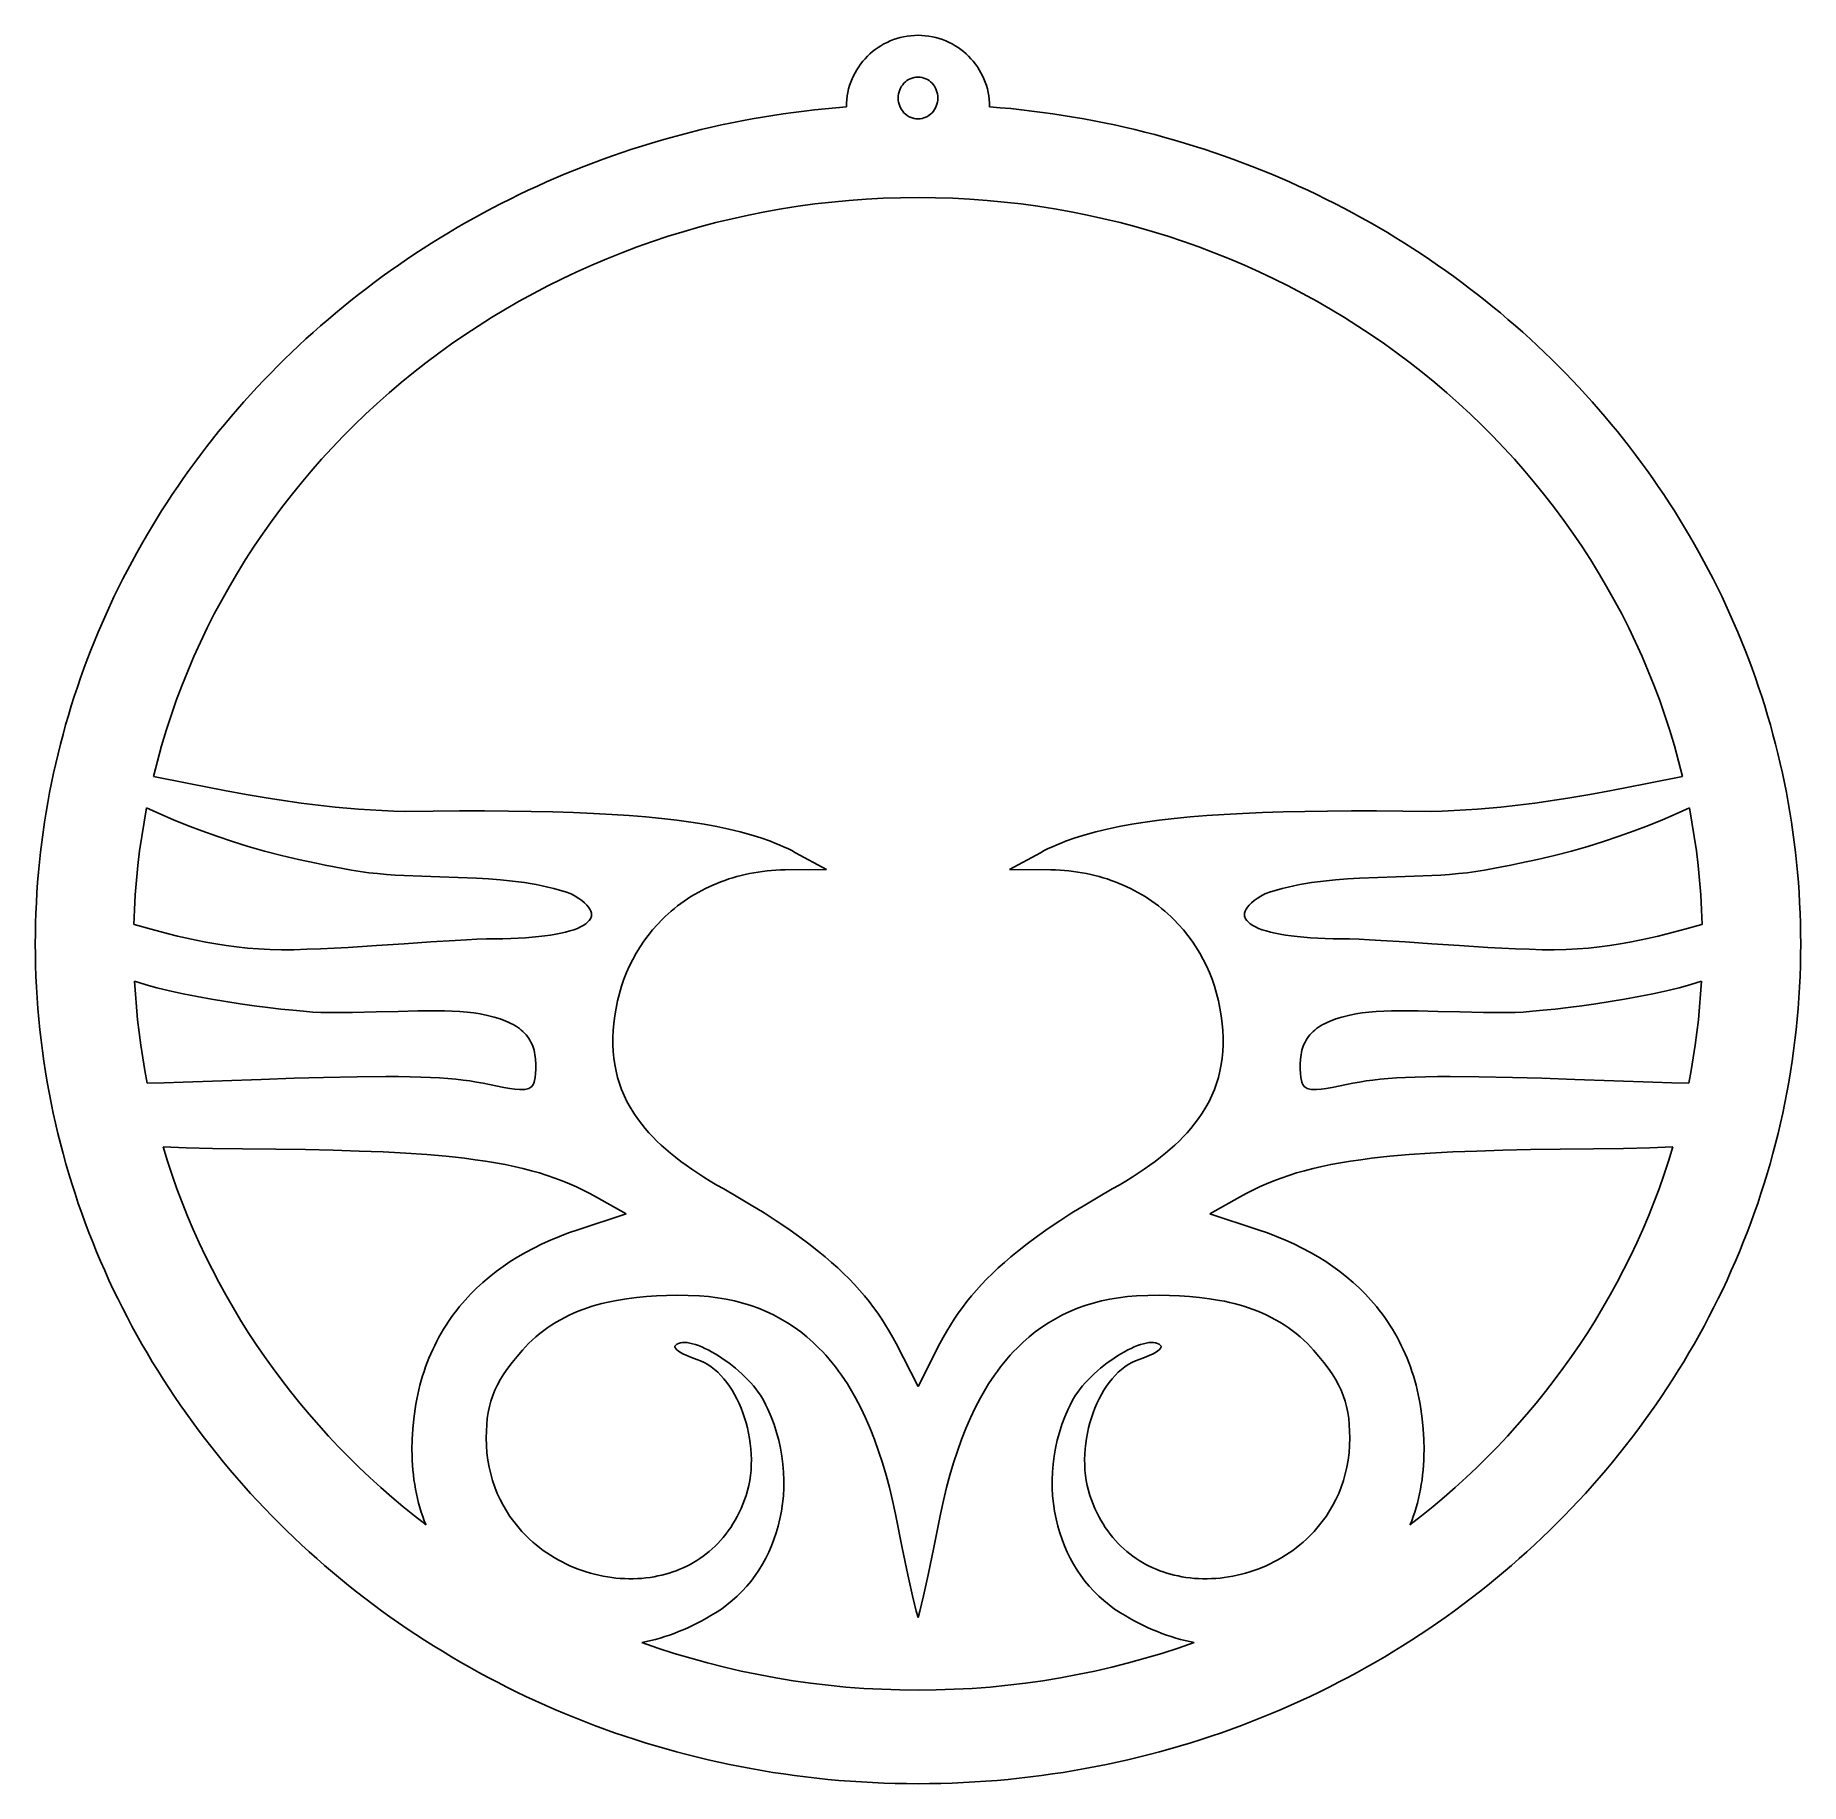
# Model space of a CAD drawing. Extents: x -1216 to 1426, y -1159 to 1456.
import ezdxf

# ---------------------------------------------------------------- set-up
doc = ezdxf.new("R2010")
doc.units = 0

msp = doc.modelspace()

# ---------------------------------------------------------------- linework, layer by layer
at = {"layer": 'Layer 1'}
for p, q in [((83.466307, 1453.890518), (78.288424, 1452.696596)), ((88.736017, 1454.830821), (83.466307, 1453.890518)), ((94.090815, 1455.510785), (88.736017, 1454.830821)), ((99.523961, 1455.92369), (94.090815, 1455.510785)), ((105.028715, 1456.062819), (99.523961, 1455.92369)), ((110.533305, 1455.92369), (105.028715, 1456.062819)), ((105.028715, 1456.062819), (105.028715, 1456.062819)), ((115.965972, 1455.510785), (110.533305, 1455.92369)), ((121.319998, 1454.830821), (115.965972, 1455.510785)), ((126.588663, 1453.890518), (121.319998, 1454.830821)), ((131.765249, 1452.696596), (126.588663, 1453.890518)), ((33.042902, 1428.286567), (29.319958, 1424.746309)), ((36.931813, 1431.647119), (33.042902, 1428.286567)), ((40.97995, 1434.821245), (36.931813, 1431.647119)), ((45.180574, 1437.802226), (40.97995, 1434.821245)), ((49.526945, 1440.583342), (45.180574, 1437.802226)), ((54.012324, 1443.157873), (49.526945, 1440.583342)), ((58.629969, 1445.519102), (54.012324, 1443.157873)), ((63.373142, 1447.660308), (58.629969, 1445.519102)), ((68.235102, 1449.574772), (63.373142, 1447.660308)), ((73.209109, 1451.255774), (68.235102, 1449.574772)), ((78.288424, 1452.696596), (73.209109, 1451.255774)), ((136.843037, 1451.255774), (131.765249, 1452.696596)), ((141.815307, 1449.574772), (136.843037, 1451.255774)), ((146.67534, 1447.660308), (141.815307, 1449.574772)), ((151.416418, 1445.519102), (146.67534, 1447.660308)), ((156.031822, 1443.157873), (151.416418, 1445.519102)), ((160.514833, 1440.583342), (156.031822, 1443.157873)), ((164.858732, 1437.802226), (160.514833, 1440.583342)), ((169.056799, 1434.821245), (164.858732, 1437.802226)), ((173.102316, 1431.647119), (169.056799, 1434.821245)), ((176.988563, 1428.286567), (173.102316, 1431.647119)), ((180.708823, 1424.746309), (176.988563, 1428.286567)), ((10.84503, 1400.107201), (8.472571, 1395.497137)), ((13.430636, 1404.584593), (10.84503, 1400.107201)), ((16.222648, 1408.922595), (13.430636, 1404.584593)), ((19.214326, 1413.114487), (16.222648, 1408.922595)), ((22.39893, 1417.153549), (19.214326, 1413.114487)), ((25.769721, 1421.033063), (22.39893, 1417.153549)), ((29.319958, 1424.746309), (25.769721, 1421.033063)), ((184.256376, 1421.033063), (180.708823, 1424.746309)), ((187.624502, 1417.153549), (184.256376, 1421.033063)), ((190.806484, 1413.114487), (187.624502, 1417.153549)), ((193.795601, 1408.922595), (190.806484, 1413.114487)), ((196.585135, 1404.584593), (193.795601, 1408.922595)), ((199.168368, 1400.107201), (196.585135, 1404.584593)), ((201.538579, 1395.497137), (199.168368, 1400.107201)), ((1.248991, 1375.864556), (0.043361, 1370.691926)), ((2.701468, 1380.938112), (1.248991, 1375.864556)), ((4.39405, 1385.905873), (2.701468, 1380.938112)), ((6.319997, 1390.761121), (4.39405, 1385.905873)), ((8.472571, 1395.497137), (6.319997, 1390.761121)), ((76.598399, 1371.629212), (77.600013, 1374.500716)), ((77.600013, 1374.500716), (78.854213, 1377.233106)), ((78.854213, 1377.233106), (80.34599, 1379.810617)), ((80.34599, 1379.810617), (82.060336, 1382.21748)), ((82.060336, 1382.21748), (83.982243, 1384.43793)), ((83.982243, 1384.43793), (86.096703, 1386.4562)), ((86.096703, 1386.4562), (88.388708, 1388.256521)), ((88.388708, 1388.256521), (90.843249, 1389.823128)), ((90.843249, 1389.823128), (93.445319, 1391.140254)), ((93.445319, 1391.140254), (96.179908, 1392.192131)), ((96.179908, 1392.192131), (99.03201, 1392.962993)), ((99.03201, 1392.962993), (101.986615, 1393.437072)), ((101.986615, 1393.437072), (105.028715, 1393.598603)), ((105.028715, 1393.598603), (108.070175, 1393.437072)), ((105.028715, 1393.598603), (105.028715, 1393.598603)), ((108.070175, 1393.437072), (111.022961, 1392.962993)), ((111.022961, 1392.962993), (113.872232, 1392.192131)), ((113.872232, 1392.192131), (116.603149, 1391.140254)), ((116.603149, 1391.140254), (119.200873, 1389.823128)), ((119.200873, 1389.823128), (121.650562, 1388.256521)), ((121.650562, 1388.256521), (123.937378, 1386.4562)), ((123.937378, 1386.4562), (126.046481, 1384.43793)), ((126.046481, 1384.43793), (127.963031, 1382.21748)), ((127.963031, 1382.21748), (129.672187, 1379.810617)), ((129.672187, 1379.810617), (131.159111, 1377.233106)), ((131.159111, 1377.233106), (132.408962, 1374.500716)), ((132.408962, 1374.500716), (133.406901, 1371.629212)), ((203.689051, 1390.761121), (201.538579, 1395.497137)), ((205.613064, 1385.905873), (203.689051, 1390.761121)), ((207.303899, 1380.938112), (205.613064, 1385.905873)), ((208.754837, 1375.864556), (207.303899, 1380.938112)), ((209.959159, 1370.691926), (208.754837, 1375.864556)), ((-18.062828, 1347.837944), (-33.895749, 1346.352804)), ((-2.175908, 1349.145047), (-18.062828, 1347.837944)), ((-2.025058, 1354.646782), (-2.175908, 1349.145047)), ((-1.600404, 1360.07632), (-2.025058, 1354.646782)), ((-0.908684, 1365.426941), (-1.600404, 1360.07632)), ((0.043361, 1370.691926), (-0.908684, 1365.426941)), ((75.259153, 1362.337694), (75.412961, 1365.531934)), ((75.412961, 1359.143455), (75.259153, 1362.337694)), ((75.412961, 1365.531934), (75.864379, 1368.634363)), ((75.864379, 1356.041033), (75.412961, 1359.143455)), ((75.864379, 1368.634363), (76.598399, 1371.629212)), ((76.598399, 1353.046193), (75.864379, 1356.041033)), ((77.600013, 1350.174703), (76.598399, 1353.046193)), ((78.854213, 1347.442327), (77.600013, 1350.174703)), ((80.34599, 1344.864833), (78.854213, 1347.442327)), ((131.159111, 1347.442327), (129.672187, 1344.864833)), ((132.408962, 1350.174703), (131.159111, 1347.442327)), ((133.406901, 1353.046193), (132.408962, 1350.174703)), ((133.406901, 1371.629212), (134.138088, 1368.634363)), ((134.138088, 1356.041033), (133.406901, 1353.046193)), ((134.138088, 1368.634363), (134.587682, 1365.531934)), ((134.587682, 1359.143455), (134.138088, 1356.041033)), ((134.587682, 1365.531934), (134.740845, 1362.337694)), ((134.740845, 1362.337694), (134.587682, 1359.143455)), ((210.910147, 1365.426941), (209.959159, 1370.691926)), ((211.601081, 1360.07632), (210.910147, 1365.426941)), ((212.025242, 1354.646782), (211.601081, 1360.07632)), ((212.175911, 1349.145047), (212.025242, 1354.646782)), ((228.063547, 1347.838748), (212.175911, 1349.145047)), ((243.897161, 1346.354397), (228.063547, 1347.838748)), ((-189.009432, 1321.942901), (-204.174689, 1318.569412)), ((-173.777897, 1325.150029), (-189.009432, 1321.942901)), ((-158.481199, 1328.189734), (-173.777897, 1325.150029)), ((-143.120457, 1331.060956), (-158.481199, 1328.189734)), ((-127.696785, 1333.762633), (-143.120457, 1331.060956)), ((-112.2113, 1336.293703), (-127.696785, 1333.762633)), ((-96.665118, 1338.653105), (-112.2113, 1336.293703)), ((-81.059356, 1340.839778), (-96.665118, 1338.653105)), ((-65.395129, 1342.852659), (-81.059356, 1340.839778)), ((-49.673555, 1344.690688), (-65.395129, 1342.852659)), ((-33.895749, 1346.352804), (-49.673555, 1344.690688)), ((82.060336, 1342.457987), (80.34599, 1344.864833)), ((83.982243, 1340.237556), (82.060336, 1342.457987)), ((86.096703, 1338.219305), (83.982243, 1340.237556)), ((88.388708, 1336.419001), (86.096703, 1338.219305)), ((90.843249, 1334.852411), (88.388708, 1336.419001)), ((93.445319, 1333.5353), (90.843249, 1334.852411)), ((96.179908, 1332.483436), (93.445319, 1333.5353)), ((99.03201, 1331.712584), (96.179908, 1332.483436)), ((101.986615, 1331.23851), (99.03201, 1331.712584)), ((105.028715, 1331.076982), (101.986615, 1331.23851)), ((108.070175, 1331.23851), (105.028715, 1331.076982)), ((111.022961, 1331.712584), (108.070175, 1331.23851)), ((113.872232, 1332.483436), (111.022961, 1331.712584)), ((116.603149, 1333.5353), (113.872232, 1332.483436)), ((119.200873, 1334.852411), (116.603149, 1333.5353)), ((121.650562, 1336.419001), (119.200873, 1334.852411)), ((123.937378, 1338.219305), (121.650562, 1336.419001)), ((126.046481, 1340.237556), (123.937378, 1338.219305)), ((127.963031, 1342.457987), (126.046481, 1340.237556)), ((129.672187, 1344.864833), (127.963031, 1342.457987)), ((259.675638, 1344.693054), (243.897161, 1346.354397)), ((275.397861, 1342.855781), (259.675638, 1344.693054)), ((291.062714, 1340.843639), (275.397861, 1342.855781)), ((306.669082, 1338.657691), (291.062714, 1340.843639)), ((322.215847, 1336.298997), (306.669082, 1338.657691)), ((337.701896, 1333.768619), (322.215847, 1336.298997)), ((353.12611, 1331.067619), (337.701896, 1333.768619)), ((368.487375, 1328.197058), (353.12611, 1331.067619)), ((383.784574, 1325.157998), (368.487375, 1328.197058)), ((399.016591, 1321.9515), (383.784574, 1325.157998)), ((414.182311, 1318.578626), (399.016591, 1321.9515)), ((-293.71188, 1294.894343), (-308.381934, 1290.386048)), ((-278.967733, 1299.243706), (-293.71188, 1294.894343)), ((-264.150611, 1303.433077), (-278.967733, 1299.243706)), ((-249.261629, 1307.461395), (-264.150611, 1303.433077)), ((-234.301904, 1311.327598), (-249.261629, 1307.461395)), ((-219.272552, 1315.030624), (-234.301904, 1311.327598)), ((-204.174689, 1318.569412), (-219.272552, 1315.030624)), ((429.280616, 1315.040437), (414.182311, 1318.578626)), ((444.310392, 1311.337995), (429.280616, 1315.040437)), ((459.270523, 1307.472362), (444.310392, 1311.337995)), ((474.159891, 1303.444598), (459.270523, 1307.472362)), ((488.977382, 1299.255766), (474.159891, 1303.444598)), ((503.721879, 1294.906927), (488.977382, 1299.255766)), ((518.392266, 1290.399142), (503.721879, 1294.906927)), ((-366.298906, 1270.784794), (-380.581756, 1265.497768)), ((-351.936383, 1275.918196), (-366.298906, 1270.784794)), ((-337.495302, 1280.896914), (-351.936383, 1275.918196)), ((-322.97678, 1285.719885), (-337.495302, 1280.896914)), ((-308.381934, 1290.386048), (-322.97678, 1285.719885)), ((532.987427, 1285.733474), (518.392266, 1290.399142)), ((547.506246, 1280.910983), (532.987427, 1285.733474)), ((561.947608, 1275.932731), (547.506246, 1280.910983)), ((576.310396, 1270.79978), (561.947608, 1275.932731)), ((590.593493, 1265.513192), (576.310396, 1270.79978)), ((-436.894096, 1242.834659), (-450.761834, 1236.795437)), ((-422.941102, 1248.725564), (-436.894096, 1242.834659)), ((-408.90397, 1254.467092), (-422.941102, 1248.725564)), ((-394.783816, 1260.05818), (-408.90397, 1254.467092)), ((-380.581756, 1265.497768), (-394.783816, 1260.05818)), ((604.795786, 1260.074027), (590.593493, 1265.513192)), ((618.916156, 1254.483347), (604.795786, 1260.074027)), ((632.953488, 1248.742214), (618.916156, 1254.483347)), ((646.906666, 1242.851689), (632.953488, 1248.742214)), ((660.774575, 1236.812835), (646.906666, 1242.851689)), ((-491.842358, 1217.79849), (-505.357914, 1211.176618)), ((-478.237081, 1224.276292), (-491.842358, 1217.79849)), ((-464.543201, 1230.608961), (-478.237081, 1224.276292)), ((-450.761834, 1236.795437), (-464.543201, 1230.608961)), ((674.556098, 1230.626711), (660.774575, 1236.812835)), ((688.250118, 1224.294381), (674.556098, 1230.626711)), ((701.855521, 1217.816906), (688.250118, 1224.294381)), ((715.37119, 1211.195346), (701.855521, 1217.816906)), ((-545.3551, 1190.457195), (-558.500614, 1183.269656)), ((-532.115401, 1197.504909), (-545.3551, 1190.457195)), ((-518.782634, 1204.411738), (-532.115401, 1197.504909)), ((-505.357914, 1211.176618), (-518.782634, 1204.411738)), ((-148.663563, 1187.191813), (-124.05764, 1192.091151)), ((-124.05764, 1192.091151), (-99.266395, 1196.498543)), ((-99.266395, 1196.498543), (-74.295716, 1200.40839)), ((-74.295716, 1200.40839), (-49.15149, 1203.815091)), ((-49.15149, 1203.815091), (-23.839602, 1206.713047)), ((-23.839602, 1206.713047), (1.634059, 1209.096658)), ((1.634059, 1209.096658), (27.263609, 1210.960326)), ((27.263609, 1210.960326), (53.043159, 1212.29845)), ((53.043159, 1212.29845), (78.966823, 1213.105431)), ((78.966823, 1213.105431), (105.028715, 1213.375668)), ((105.028715, 1213.375668), (131.090567, 1213.105431)), ((105.028715, 1213.375668), (105.028715, 1213.375668)), ((131.090567, 1213.105431), (157.014109, 1212.29845)), ((157.014109, 1212.29845), (182.793459, 1210.960326)), ((182.793459, 1210.960326), (208.422731, 1209.096658)), ((208.422731, 1209.096658), (233.896042, 1206.713047)), ((233.896042, 1206.713047), (259.207507, 1203.815091)), ((259.207507, 1203.815091), (284.351243, 1200.40839)), ((284.351243, 1200.40839), (309.321366, 1196.498543)), ((309.321366, 1196.498543), (334.111991, 1192.091151)), ((334.111991, 1192.091151), (358.717235, 1187.191813)), ((728.796009, 1204.430764), (715.37119, 1211.195346)), ((742.128862, 1197.524221), (728.796009, 1204.430764)), ((755.368633, 1190.476778), (742.128862, 1197.524221)), ((768.514206, 1183.289498), (755.368633, 1190.476778)), ((-584.504621, 1168.47935), (-597.360881, 1160.878706)), ((-571.550826, 1175.943354), (-584.504621, 1168.47935)), ((-558.500614, 1183.269656), (-571.550826, 1175.943354)), ((-268.707332, 1155.511912), (-245.116314, 1162.786988)), ((-245.116314, 1162.786988), (-221.310541, 1169.598116)), ((-221.310541, 1169.598116), (-197.295901, 1175.939695)), ((-197.295901, 1175.939695), (-173.078279, 1181.806128)), ((-173.078279, 1181.806128), (-148.663563, 1187.191813)), ((358.717235, 1187.191813), (383.131213, 1181.806128)), ((383.131213, 1181.806128), (407.348041, 1175.939695)), ((407.348041, 1175.939695), (431.361836, 1169.598116)), ((431.361836, 1169.598116), (455.166713, 1162.786988)), ((455.166713, 1162.786988), (478.756788, 1155.511912)), ((781.564465, 1175.963442), (768.514206, 1183.289498)), ((794.518294, 1168.499671), (781.564465, 1175.963442)), ((807.374577, 1160.899246), (794.518294, 1168.499671)), ((-635.333297, 1137.267546), (-647.78826, 1129.130955)), ((-622.776336, 1145.271742), (-635.333297, 1137.267546)), ((-610.118492, 1153.142483), (-622.776336, 1145.271742)), ((-597.360881, 1160.878706), (-610.118492, 1153.142483)), ((-338.132994, 1130.958989), (-315.221559, 1139.592313)), ((-315.221559, 1139.592313), (-292.07771, 1147.778487)), ((-292.07771, 1147.778487), (-268.707332, 1155.511912)), ((478.756788, 1155.511912), (502.126177, 1147.778487)), ((502.126177, 1147.778487), (525.268996, 1139.592313)), ((525.268996, 1139.592313), (548.179361, 1130.958989)), ((820.132198, 1153.16323), (807.374577, 1160.899246)), ((832.790041, 1145.292684), (820.132198, 1153.16323)), ((845.34699, 1137.288669), (832.790041, 1145.292684)), ((857.801929, 1129.152247), (845.34699, 1137.288669)), ((-672.387722, 1112.464836), (-684.529989, 1103.937431)), ((-660.140107, 1120.863032), (-672.387722, 1112.464836)), ((-647.78826, 1129.130955), (-660.140107, 1120.863032)), ((-405.413945, 1102.432114), (-383.235073, 1112.37329)), ((-383.235073, 1112.37329), (-360.806128, 1121.884115)), ((-360.806128, 1121.884115), (-338.132994, 1130.958989)), ((548.179361, 1130.958989), (570.851388, 1121.884115)), ((570.851388, 1121.884115), (593.279194, 1112.37329)), ((593.279194, 1112.37329), (615.456892, 1102.432114)), ((870.153742, 1120.88448), (857.801929, 1129.152247)), ((882.401313, 1112.486428), (870.153742, 1120.88448)), ((894.543526, 1103.959155), (882.401313, 1112.486428)), ((-708.494016, 1086.499235), (-720.313542, 1077.590568)), ((-696.565793, 1095.281876), (-708.494016, 1086.499235)), ((-684.529989, 1103.937431), (-696.565793, 1095.281876)), ((-448.997917, 1081.281108), (-427.336855, 1092.066187)), ((-427.336855, 1092.066187), (-405.413945, 1102.432114)), ((615.456892, 1102.432114), (637.378601, 1092.066187)), ((637.378601, 1092.066187), (659.038436, 1081.281108)), ((906.579265, 1095.30372), (894.543526, 1103.959155)), ((918.507414, 1086.521186), (906.579265, 1095.30372)), ((930.326857, 1077.612614), (918.507414, 1086.521186)), ((-743.622039, 1059.399402), (-755.108778, 1050.119026)), ((-732.023255, 1068.556936), (-743.622039, 1059.399402)), ((-720.313542, 1077.590568), (-732.023255, 1068.556936)), ((-512.351149, 1046.466956), (-491.510951, 1058.475893)), ((-491.510951, 1058.475893), (-470.391245, 1070.082477)), ((-470.391245, 1070.082477), (-448.997917, 1081.281108)), ((659.038436, 1081.281108), (680.430512, 1070.082477)), ((680.430512, 1070.082477), (701.548946, 1058.475893)), ((701.548946, 1058.475893), (722.387853, 1046.466956)), ((942.036477, 1068.579065), (930.326857, 1077.612614)), ((953.63516, 1059.421602), (942.036477, 1068.579065)), ((965.121788, 1050.141286), (953.63516, 1059.421602)), ((-777.741653, 1031.193995), (-788.885557, 1021.551464)), ((-766.482355, 1040.71687), (-777.741653, 1031.193995)), ((-755.108778, 1050.119026), (-766.482355, 1040.71687)), ((-553.169475, 1021.264421), (-532.905953, 1034.061265)), ((-532.905953, 1034.061265), (-512.351149, 1046.466956)), ((722.387853, 1046.466956), (742.94135, 1034.061265)), ((742.94135, 1034.061265), (763.203552, 1021.264421)), ((976.495246, 1040.739178), (965.121788, 1050.141286)), ((987.754419, 1031.216339), (976.495246, 1040.739178)), ((998.898189, 1021.573832), (987.754419, 1031.216339)), ((-799.912951, 1011.790337), (-810.822718, 1001.911675)), ((-788.885557, 1021.551464), (-799.912951, 1011.790337)), ((-592.799129, 994.519667), (-573.135829, 1008.082021)), ((-573.135829, 1008.082021), (-553.169475, 1021.264421)), ((763.203552, 1021.264421), (783.168576, 1008.082021)), ((783.168576, 1008.082021), (802.830537, 994.519667)), ((1009.92544, 1011.812718), (998.898189, 1021.573832)), ((1020.835058, 1001.934059), (1009.92544, 1011.812718)), ((-832.284905, 981.805996), (-842.835093, 971.5811)), ((-821.613741, 991.916541), (-832.284905, 981.805996)), ((-810.822718, 1001.911675), (-821.613741, 991.916541)), ((-631.193017, 966.277493), (-612.153487, 980.582958)), ((-612.153487, 980.582958), (-592.799129, 994.519667)), ((802.830537, 994.519667), (822.183552, 980.582958)), ((822.183552, 980.582958), (841.221735, 966.277493)), ((1031.625926, 991.938915), (1020.835058, 1001.934059)), ((1042.296927, 981.828349), (1031.625926, 991.938915)), ((1052.846946, 971.603422), (1042.296927, 981.828349)), ((-853.26319, 961.242917), (-863.568077, 950.792506)), ((-842.835093, 971.5811), (-853.26319, 961.242917)), ((-668.304045, 936.582693), (-649.911832, 951.608871)), ((-649.911832, 951.608871), (-631.193017, 966.277493)), ((841.221735, 966.277493), (859.939204, 951.608871)), ((859.939204, 951.608871), (878.330074, 936.582693)), ((1063.274867, 961.265195), (1052.846946, 971.603422)), ((1073.579574, 950.814731), (1063.274867, 961.265195)), ((-883.803763, 929.55925), (-893.732328, 918.778527)), ((-873.748641, 940.23093), (-883.803763, 929.55925)), ((-863.568077, 950.792506), (-873.748641, 940.23093)), ((-686.363771, 921.204558), (-668.304045, 936.582693)), ((878.330074, 936.582693), (896.388462, 921.204558)), ((1083.759951, 940.25309), (1073.579574, 950.814731)), ((1093.814881, 929.581335), (1083.759951, 940.25309)), ((1103.74325, 918.800526), (1093.814881, 929.581335)), ((-903.53322, 907.889823), (-913.205322, 896.894199)), ((-893.732328, 918.778527), (-903.53322, 907.889823)), ((-721.462211, 889.414815), (-704.085122, 905.480065)), ((-704.085122, 905.480065), (-686.363771, 921.204558)), ((896.388462, 921.204558), (914.108482, 905.480065)), ((914.108482, 905.480065), (931.484251, 889.414815)), ((1113.54394, 907.911725), (1103.74325, 918.800526)), ((1123.215835, 896.915994), (1113.54394, 907.911725)), ((-932.158693, 874.586438), (-941.437728, 863.276424)), ((-922.747519, 885.792717), (-932.158693, 874.586438)), ((-913.205322, 896.894199), (-922.747519, 885.792717)), ((-755.160058, 856.284438), (-738.489152, 873.014406)), ((-738.489152, 873.014406), (-721.462211, 889.414815)), ((931.484251, 889.414815), (948.509885, 873.014406)), ((948.509885, 873.014406), (965.1795, 856.284438)), ((1132.757821, 885.814395), (1123.215835, 896.915994)), ((1142.16878, 874.607988), (1132.757821, 885.814395)), ((1151.447597, 863.297836), (1142.16878, 874.607988)), ((-950.583508, 851.863736), (-959.594918, 840.349436)), ((-941.437728, 863.276424), (-950.583508, 851.863736)), ((-771.469042, 839.230511), (-755.160058, 856.284438)), ((965.1795, 856.284438), (981.487212, 839.230511)), ((1160.593156, 851.884999), (1151.447597, 863.297836)), ((1169.60434, 840.370541), (1160.593156, 851.884999)), ((-968.47084, 828.734584), (-977.210158, 817.020243)), ((-959.594918, 840.349436), (-968.47084, 828.734584)), ((-802.977699, 804.173178), (-787.410218, 821.858225)), ((-787.410218, 821.858225), (-771.469042, 839.230511)), ((981.487212, 839.230511), (997.427137, 821.858225)), ((997.427137, 821.858225), (1012.99339, 804.173178)), ((1178.480034, 828.755521), (1169.60434, 840.370541)), ((1187.219122, 817.041001), (1178.480034, 828.755521)), ((-994.274519, 793.297338), (-1002.597329, 781.290897)), ((-985.811757, 805.207474), (-994.274519, 793.297338)), ((-977.210158, 817.020243), (-985.811757, 805.207474)), ((-818.165599, 786.180971), (-802.977699, 804.173178)), ((1012.99339, 804.173178), (1028.180088, 786.180971)), ((1195.820488, 805.228044), (1187.219122, 817.041001)), ((1204.283015, 793.31771), (1195.820488, 805.228044)), ((1212.605588, 781.311062), (1204.283015, 793.31771)), ((-1010.77907, 769.189212), (-1018.818626, 756.993345)), ((-1002.597329, 781.290897), (-1010.77907, 769.189212)), ((-847.379106, 749.297473), (-832.96803, 767.887203)), ((-832.96803, 767.887203), (-818.165599, 786.180971)), ((1028.180088, 786.180971), (1042.981347, 767.887203)), ((1042.981347, 767.887203), (1057.391282, 749.297473)), ((1220.78709, 769.20916), (1212.605588, 781.311062)), ((1228.826406, 757.013066), (1220.78709, 769.20916)), ((-1026.714881, 744.704357), (-1034.466718, 732.323309)), ((-1018.818626, 756.993345), (-1026.714881, 744.704357)), ((-861.392941, 730.417382), (-847.379106, 749.297473)), ((1057.391282, 749.297473), (1071.40401, 730.417382)), ((1236.72242, 744.723842), (1228.826406, 757.013066)), ((1244.474016, 732.34255), (1236.72242, 744.723842)), ((-1042.073021, 719.851264), (-1049.532674, 707.289281)), ((-1034.466718, 732.323309), (-1042.073021, 719.851264)), ((-875.003647, 711.252528), (-861.392941, 730.417382)), ((1071.40401, 730.417382), (1085.013646, 711.252528)), ((1252.080077, 719.87025), (1244.474016, 732.34255)), ((1259.539487, 707.308004), (1252.080077, 719.87025)), ((-1056.844561, 694.638424), (-1064.007564, 681.899754)), ((-1049.532674, 707.289281), (-1056.844561, 694.638424)), ((-900.992127, 672.090932), (-888.205338, 691.808512)), ((-888.205338, 691.808512), (-875.003647, 711.252528)), ((1085.013646, 711.252528), (1098.214307, 691.808512)), ((1098.214307, 691.808512), (1111.000108, 672.090932)), ((1266.851132, 694.656875), (1259.539487, 707.308004)), ((1274.013894, 681.917922), (1266.851132, 694.656875)), ((-1071.020569, 669.074331), (-1077.882459, 656.163217)), ((-1064.007564, 681.899754), (-1071.020569, 669.074331)), ((-913.358128, 652.105389), (-900.992127, 672.090932)), ((1111.000108, 672.090932), (1123.365165, 652.105389)), ((1281.026657, 669.092209), (1274.013894, 681.917922)), ((1287.888306, 656.180797), (1281.026657, 669.092209)), ((-1084.592117, 643.167474), (-1091.148427, 630.088163)), ((-1077.882459, 656.163217), (-1084.592117, 643.167474)), ((-925.297453, 631.857482), (-913.358128, 652.105389)), ((1123.365165, 652.105389), (1135.303594, 631.857482)), ((1294.597725, 643.184746), (1287.888306, 656.180797)), ((1301.153797, 630.105119), (1294.597725, 643.184746)), ((-1097.550273, 616.926346), (-1103.796539, 603.683084)), ((-1091.148427, 630.088163), (-1097.550273, 616.926346)), ((-947.872532, 590.596974), (-936.804217, 611.352811)), ((-936.804217, 611.352811), (-925.297453, 631.857482)), ((1135.303594, 631.857482), (1146.809512, 611.352811)), ((1146.809512, 611.352811), (1157.877034, 590.596974)), ((1307.555407, 616.942977), (1301.153797, 630.105119)), ((1313.801438, 603.699381), (1307.555407, 616.942977)), ((-1109.886108, 590.359438), (-1115.817865, 576.956471)), ((-1103.796539, 603.683084), (-1109.886108, 590.359438)), ((-958.496512, 569.595573), (-947.872532, 590.596974)), ((1157.877034, 590.596974), (1168.500276, 569.595573)), ((1319.890775, 590.375394), (1313.801438, 603.699381)), ((1325.822302, 576.972076), (1319.890775, 590.375394)), ((-1121.590691, 563.475242), (-1127.203473, 549.916815)), ((-1115.817865, 576.956471), (-1121.590691, 563.475242)), ((-968.67027, 548.354205), (-958.496512, 569.595573)), ((1168.500276, 569.595573), (1178.673354, 548.354205)), ((1331.594902, 563.49049), (1325.822302, 576.972076)), ((1337.207459, 549.931697), (1331.594902, 563.49049)), ((-1132.655093, 536.28225), (-1137.944434, 522.572608)), ((-1127.203473, 549.916815), (-1132.655093, 536.28225)), ((-978.38792, 526.878472), (-968.67027, 548.354205)), ((1178.673354, 548.354205), (1188.390384, 526.878472)), ((1342.658858, 536.296758), (1337.207459, 549.931697)), ((1347.947983, 522.586734), (1342.658858, 536.296758)), ((-1143.070382, 508.788952), (-1148.031818, 494.932343)), ((-1137.944434, 522.572608), (-1143.070382, 508.788952)), ((-996.431346, 483.246304), (-987.643574, 505.173972)), ((-987.643574, 505.173972), (-978.38792, 526.878472)), ((1188.390384, 526.878472), (1197.645482, 505.173972)), ((1197.645482, 505.173972), (1206.432763, 483.246304)), ((1353.073717, 508.802688), (1347.947983, 522.586734)), ((1358.034944, 494.945681), (1353.073717, 508.802688)), ((-1152.827628, 481.003841), (-1157.456695, 467.004509)), ((-1148.031818, 494.932343), (-1152.827628, 481.003841)), ((-1004.74535, 461.10107), (-996.431346, 483.246304)), ((1206.432763, 483.246304), (1214.746345, 461.10107)), ((1362.830549, 481.016775), (1358.034944, 494.945681)), ((1367.459415, 467.01703), (1362.830549, 481.016775)), ((-1161.917902, 452.935409), (-1166.210134, 438.7976)), ((-1157.456695, 467.004509), (-1161.917902, 452.935409)), ((-1012.579698, 438.743867), (-1004.74535, 461.10107)), ((1214.746345, 461.10107), (1222.580342, 438.743867)), ((1371.920427, 452.947509), (1367.459415, 467.01703)), ((1376.212468, 438.809273), (1371.920427, 452.947509)), ((-1170.332273, 424.592146), (-1174.283204, 410.320106)), ((-1166.210134, 438.7976), (-1170.332273, 424.592146)), ((-1019.928504, 416.180297), (-1012.579698, 438.743867)), ((1222.580342, 438.743867), (1229.928871, 416.180297)), ((1380.334423, 424.603383), (1376.212468, 438.809273)), ((1384.285175, 410.330902), (1380.334423, 424.603383)), ((-1174.283204, 410.320106), (-1178.061811, 395.982544)), ((-1026.785882, 393.415957), (-1019.928504, 416.180297)), ((1229.928871, 416.180297), (1236.786048, 393.415957)), ((1388.063609, 395.992891), (1384.285175, 410.330902)), ((-1181.666977, 381.58052), (-1185.097585, 367.115095)), ((-1178.061811, 395.982544), (-1181.666977, 381.58052)), ((-1039.002804, 347.30737), (-1033.145944, 370.456448)), ((-1033.145944, 370.456448), (-1026.785882, 393.415957)), ((1236.786048, 393.415957), (1243.145988, 370.456448)), ((1243.145988, 370.456448), (1249.002808, 347.30737)), ((1391.668607, 381.59041), (1388.063609, 395.992891)), ((1395.099056, 367.124522), (1391.668607, 381.59041)), ((-1188.352521, 352.587332), (-1191.430666, 337.998291)), ((-1185.097585, 367.115095), (-1188.352521, 352.587332)), ((-985.969703, 336.843445), (-1039.002804, 347.30737)), ((1249.002808, 347.30737), (1195.969703, 336.843445)), ((1398.353838, 352.596289), (1395.099056, 367.124522)), ((1401.431837, 338.006771), (1398.353838, 352.596289)), ((-1194.330906, 323.349034), (-1197.052124, 308.640623)), ((-1191.430666, 337.998291), (-1194.330906, 323.349034)), ((-932.773344, 326.600754), (-985.969703, 336.843445)), ((-900.259714, 320.680347), (-932.773344, 326.600754)), ((-867.488655, 315.120087), (-900.259714, 320.680347)), ((1110.259689, 320.680347), (1077.48863, 315.120087)), ((1142.773319, 326.600754), (1110.259689, 320.680347)), ((1195.969703, 336.843445), (1142.773319, 326.600754)), ((1404.331937, 323.357031), (1401.431837, 338.006771)), ((1407.053023, 308.64813), (1404.331937, 323.357031)), ((-1199.593203, 293.874119), (-1201.953027, 279.050583)), ((-1197.052124, 308.640623), (-1199.593203, 293.874119)), ((-1053.076315, 279.287613), (-1049.155269, 300.674324)), ((-1049.155269, 300.674324), (-1029.207143, 291.597062)), ((-1049.155269, 300.674324), (-1049.155269, 300.674324)), ((-1029.207143, 291.597062), (-1008.81996, 282.807389)), ((-834.386825, 310.025394), (-867.488655, 315.120087)), ((-817.688951, 307.685578), (-834.386825, 310.025394)), ((-800.880881, 305.501686), (-817.688951, 307.685578)), ((-783.953446, 303.486895), (-800.880881, 305.501686)), ((-766.89748, 301.654382), (-783.953446, 303.486895)), ((-749.703814, 300.017326), (-766.89748, 301.654382)), ((-732.36328, 298.588903), (-749.703814, 300.017326)), ((-714.866711, 297.382291), (-732.36328, 298.588903)), ((-697.204939, 296.410667), (-714.866711, 297.382291)), ((-679.368795, 295.687208), (-697.204939, 296.410667)), ((-661.349113, 295.225093), (-679.368795, 295.687208)), ((-620.324722, 295.719397), (-661.349113, 295.225093)), ((-581.096736, 295.976998), (-620.324722, 295.719397)), ((-543.616836, 295.993396), (-581.096736, 295.976998)), ((-507.836699, 295.764091), (-543.616836, 295.993396)), ((-473.708004, 295.284585), (-507.836699, 295.764091)), ((-441.182429, 294.550378), (-473.708004, 295.284585)), ((-410.211653, 293.556969), (-441.182429, 294.550378)), ((-380.747355, 292.29986), (-410.211653, 293.556969)), ((-353.152711, 290.798543), (-380.747355, 292.29986)), ((-326.92845, 289.030446), (-353.152711, 290.798543)), ((563.152681, 290.798543), (536.928396, 289.030446)), ((590.747358, 292.29986), (563.152681, 290.798543)), ((620.211665, 293.556969), (590.747358, 292.29986)), ((651.182444, 294.550378), (620.211665, 293.556969)), ((683.708018, 295.284585), (651.182444, 294.550378)), ((717.83671, 295.764091), (683.708018, 295.284585)), ((753.61684, 295.993396), (717.83671, 295.764091)), ((791.096732, 295.976998), (753.61684, 295.993396)), ((830.324707, 295.719397), (791.096732, 295.976998)), ((871.349088, 295.225093), (830.324707, 295.719397)), ((889.368771, 295.687208), (871.349088, 295.225093)), ((907.204914, 296.410667), (889.368771, 295.687208)), ((924.866686, 297.382291), (907.204914, 296.410667)), ((942.363255, 298.588903), (924.866686, 297.382291)), ((959.703789, 300.017326), (942.363255, 298.588903)), ((976.897455, 301.654382), (959.703789, 300.017326)), ((993.953421, 303.486895), (976.897455, 301.654382)), ((1010.880856, 305.501686), (993.953421, 303.486895)), ((1027.688926, 307.685578), (1010.880856, 305.501686)), ((1044.3868, 310.025394), (1027.688926, 307.685578)), ((1077.48863, 315.120087), (1044.3868, 310.025394)), ((1218.819903, 282.807389), (1239.207087, 291.597062)), ((1239.207087, 291.597062), (1259.155301, 300.674324)), ((1259.155301, 300.674324), (1263.076167, 279.287613)), ((1259.155301, 300.674324), (1259.155301, 300.674324)), ((1409.593978, 293.881129), (1407.053023, 308.64813)), ((1411.953687, 279.05709), (1409.593978, 293.881129)), ((-1204.13048, 264.171077), (-1206.124446, 249.236662)), ((-1201.953027, 279.050583), (-1204.13048, 264.171077)), ((-1056.56756, 257.761834), (-1053.076315, 279.287613)), ((-1008.81996, 282.807389), (-987.965443, 274.318606)), ((-987.965443, 274.318606), (-966.615316, 266.144012)), ((-966.615316, 266.144012), (-943.989724, 258.033123)), ((-302.028931, 286.990641), (-326.92845, 289.030446)), ((-278.408511, 284.674204), (-302.028931, 286.990641)), ((-256.021549, 282.076208), (-278.408511, 284.674204)), ((-234.822404, 279.191726), (-256.021549, 282.076208)), ((-214.765432, 276.015833), (-234.822404, 279.191726)), ((-195.804994, 272.543602), (-214.765432, 276.015833)), ((-177.895446, 268.770108), (-195.804994, 272.543602)), ((-160.991147, 264.690424), (-177.895446, 268.770108)), ((-145.046456, 260.299625), (-160.991147, 264.690424)), ((370.991096, 264.690424), (355.046417, 260.299625)), ((387.895383, 268.770108), (370.991096, 264.690424)), ((405.80492, 272.543602), (387.895383, 268.770108)), ((424.765351, 276.015833), (405.80492, 272.543602)), ((444.822318, 279.191726), (424.765351, 276.015833)), ((466.021463, 282.076208), (444.822318, 279.191726)), ((488.40843, 284.674204), (466.021463, 282.076208)), ((512.02886, 286.990641), (488.40843, 284.674204)), ((536.928396, 289.030446), (512.02886, 286.990641)), ((1153.98972, 258.033074), (1176.61532, 266.144012)), ((1176.61532, 266.144012), (1197.965423, 274.318606)), ((1197.965423, 274.318606), (1218.819903, 282.807389)), ((1263.076167, 279.287613), (1266.567307, 257.761834)), ((1414.131032, 264.177074), (1411.953687, 279.05709)), ((1416.1249, 249.242144), (1414.131032, 264.177074)), ((-1206.124446, 249.236662), (-1207.933808, 234.2484)), ((-1059.624839, 236.101829), (-1056.56756, 257.761834)), ((-943.989724, 258.033123), (-920.797351, 250.288236)), ((-920.797351, 250.288236), (-897.015974, 242.92633)), ((-897.015974, 242.92633), (-872.623371, 235.964381)), ((-130.01573, 255.592784), (-145.046456, 260.299625)), ((-115.853329, 250.564975), (-130.01573, 255.592784)), ((-109.083486, 247.929168), (-115.853329, 250.564975)), ((-102.513609, 245.211272), (-109.083486, 247.929168)), ((-96.137992, 242.410671), (-102.513609, 245.211272)), ((-89.95093, 239.526749), (-96.137992, 242.410671)), ((-83.946718, 236.558891), (-89.95093, 239.526749)), ((299.950929, 239.526749), (293.946718, 236.558891)), ((306.137988, 242.410671), (299.950929, 239.526749)), ((312.513602, 245.211272), (306.137988, 242.410671)), ((319.083475, 247.929168), (312.513602, 245.211272)), ((325.853312, 250.564975), (319.083475, 247.929168)), ((340.015703, 255.592784), (325.853312, 250.564975)), ((355.046417, 260.299625), (340.015703, 255.592784)), ((1082.6233, 235.964318), (1107.015925, 242.926255)), ((1107.015925, 242.926255), (1130.797326, 250.288165)), ((1130.797326, 250.288165), (1153.98972, 258.033074)), ((1266.567307, 257.761834), (1269.624541, 236.101829)), ((1417.934172, 234.25336), (1416.1249, 249.242144)), ((-1209.55745, 219.207352), (-1210.994257, 204.11458)), ((-1207.933808, 234.2484), (-1209.55745, 219.207352)), ((-1064.420844, 192.39851), (-1062.243988, 214.312441)), ((-1062.243988, 214.312441), (-1059.624839, 236.101829)), ((-872.623371, 235.964381), (-847.597322, 229.419369)), ((-847.597322, 229.419369), (-821.915604, 223.30827)), ((-821.915604, 223.30827), (-795.555996, 217.648061)), ((-795.555996, 217.648061), (-782.115039, 214.992347)), ((-782.115039, 214.992347), (-768.496276, 212.455722)), ((-768.496276, 212.455722), (-755.580576, 209.668359)), ((-78.11965, 233.50648), (-83.946718, 236.558891)), ((-31.830577, 208.55527), (-78.11965, 233.50648)), ((288.119651, 233.50648), (241.830583, 208.55527)), ((293.946718, 236.558891), (288.119651, 233.50648)), ((965.580607, 209.668359), (978.496279, 212.455722)), ((978.496279, 212.455722), (992.115009, 214.992345)), ((992.115009, 214.992345), (1005.555943, 217.648054)), ((1005.555943, 217.648054), (1031.915524, 223.308246)), ((1031.915524, 223.308246), (1057.597238, 229.419324)), ((1057.597238, 229.419324), (1082.6233, 235.964318)), ((1269.624541, 236.101829), (1272.243691, 214.312441)), ((1272.243691, 214.312441), (1274.420579, 192.39851)), ((1419.557734, 219.211784), (1417.934172, 234.25336)), ((1420.994469, 204.118478), (1419.557734, 219.211784)), ((-1212.24311, 188.971144), (-1213.302895, 173.778108)), ((-1210.994257, 204.11458), (-1212.24311, 188.971144)), ((-1066.151243, 170.364879), (-1064.420844, 192.39851)), ((-755.580576, 209.668359), (-742.62285, 207.279011)), ((-742.62285, 207.279011), (-729.620915, 205.251505)), ((-729.620915, 205.251505), (-716.572584, 203.549666)), ((-716.572584, 203.549666), (-703.475674, 202.137322)), ((-703.475674, 202.137322), (-690.327999, 200.9783)), ((-690.327999, 200.9783), (-677.127375, 200.036426)), ((-677.127375, 200.036426), (-663.871616, 199.275528)), ((-663.871616, 199.275528), (-637.185955, 198.151963)), ((-637.185955, 198.151963), (-610.253538, 197.318219)), ((-610.253538, 197.318219), (-583.056885, 196.48491)), ((-583.056885, 196.48491), (-555.578518, 195.362651)), ((-555.578518, 195.362651), (-537.592339, 194.321084)), ((-537.592339, 194.321084), (-519.661756, 192.916259)), ((-519.661756, 192.916259), (-501.800518, 191.061718)), ((-501.800518, 191.061718), (-492.900201, 189.938787)), ((-492.900201, 189.938787), (-484.022375, 188.671007)), ((-484.022375, 188.671007), (-475.168761, 187.247569)), ((-475.168761, 187.247569), (-466.341076, 185.657667)), ((-466.341076, 185.657667), (-457.54104, 183.890494)), ((-207.499024, 182.550275), (-201.803909, 185.128243)), ((-201.803909, 185.128243), (-196.026838, 187.57609)), ((-196.026838, 187.57609), (-190.169514, 189.892302)), ((-190.169514, 189.892302), (-184.233637, 192.075364)), ((-184.233637, 192.075364), (-178.220909, 194.123763)), ((-178.220909, 194.123763), (-172.13303, 196.035983)), ((-172.13303, 196.035983), (-165.971704, 197.81051)), ((-165.971704, 197.81051), (-159.73863, 199.445831)), ((-159.73863, 199.445831), (-153.435511, 200.940431)), ((-153.435511, 200.940431), (-147.064047, 202.292796)), ((-147.064047, 202.292796), (-140.62594, 203.50141)), ((-140.62594, 203.50141), (-134.122891, 204.564761)), ((-134.122891, 204.564761), (-127.556602, 205.481334)), ((-127.556602, 205.481334), (-120.928774, 206.249615)), ((-120.928774, 206.249615), (-114.241108, 206.868088)), ((-114.241108, 206.868088), (-107.495306, 207.335241)), ((-107.495306, 207.335241), (-100.693068, 207.649558)), ((-100.693068, 207.649558), (-93.836098, 207.809526)), ((-93.836098, 207.809526), (-31.830577, 208.55527)), ((241.830583, 208.55527), (303.836098, 207.809526)), ((303.836098, 207.809526), (310.693069, 207.649558)), ((310.693069, 207.649558), (317.495306, 207.335241)), ((317.495306, 207.335241), (324.241108, 206.868088)), ((324.241108, 206.868088), (330.928774, 206.249615)), ((330.928774, 206.249615), (337.556602, 205.481334)), ((337.556602, 205.481334), (344.122891, 204.564761)), ((344.122891, 204.564761), (350.62594, 203.50141)), ((350.62594, 203.50141), (357.064047, 202.292796)), ((357.064047, 202.292796), (363.435511, 200.940431)), ((363.435511, 200.940431), (369.738631, 199.445831)), ((369.738631, 199.445831), (375.971704, 197.81051)), ((375.971704, 197.81051), (382.133031, 196.035983)), ((382.133031, 196.035983), (388.220909, 194.123763)), ((388.220909, 194.123763), (394.233637, 192.075364)), ((394.233637, 192.075364), (400.169514, 189.892302)), ((400.169514, 189.892302), (406.026839, 187.57609)), ((406.026839, 187.57609), (411.803909, 185.128243)), ((411.803909, 185.128243), (417.499025, 182.550275)), ((667.540956, 183.890494), (676.340993, 185.657667)), ((676.340993, 185.657667), (685.168682, 187.247569)), ((685.168682, 187.247569), (694.022305, 188.671007)), ((694.022305, 188.671007), (702.90014, 189.938787)), ((702.90014, 189.938787), (711.80047, 191.061718)), ((711.80047, 191.061718), (729.661732, 192.916259)), ((729.661732, 192.916259), (747.592334, 194.321084)), ((747.592334, 194.321084), (765.578521, 195.362651)), ((765.578521, 195.362651), (793.056895, 196.48491)), ((793.056895, 196.48491), (820.253565, 197.318219)), ((820.253565, 197.318219), (847.186003, 198.151963)), ((847.186003, 198.151963), (873.871682, 199.275528)), ((873.871682, 199.275528), (887.127448, 200.036426)), ((887.127448, 200.036426), (900.328077, 200.9783)), ((900.328077, 200.9783), (913.475752, 202.137322)), ((913.475752, 202.137322), (926.572659, 203.549666)), ((926.572659, 203.549666), (939.620981, 205.251505)), ((939.620981, 205.251505), (952.622902, 207.279011)), ((952.622902, 207.279011), (965.580607, 209.668359)), ((1274.420579, 192.39851), (1276.151024, 170.364879)), ((1422.243262, 188.974503), (1420.994469, 204.118478)), ((1423.302995, 173.78092), (1422.243262, 188.974503)), ((-1214.172495, 158.536531), (-1214.850794, 143.247476)), ((-1213.302895, 173.778108), (-1214.172495, 158.536531)), ((-1067.43102, 148.21639), (-1066.151243, 170.364879)), ((-457.54104, 183.890494), (-448.770371, 181.935242)), ((-448.770371, 181.935242), (-440.030788, 179.781106)), ((-440.030788, 179.781106), (-431.324009, 177.417277)), ((-431.324009, 177.417277), (-422.651753, 174.832948)), ((-422.651753, 174.832948), (-414.015738, 172.017313)), ((-414.015738, 172.017313), (-407.968662, 168.538588)), ((-407.968662, 168.538588), (-402.605961, 165.11071)), ((-402.605961, 165.11071), (-397.921226, 161.73746)), ((-397.921226, 161.73746), (-393.908044, 158.422621)), ((-249.905394, 157.423886), (-244.92717, 160.988308)), ((-244.92717, 160.988308), (-239.853379, 164.434723)), ((-239.853379, 164.434723), (-234.685724, 167.761618)), ((-234.685724, 167.761618), (-229.425905, 170.967477)), ((-229.425905, 170.967477), (-224.075625, 174.050787)), ((-224.075625, 174.050787), (-218.636583, 177.010032)), ((-218.636583, 177.010032), (-213.110483, 179.8437)), ((-213.110483, 179.8437), (-207.499024, 182.550275)), ((417.499025, 182.550275), (423.110483, 179.8437)), ((423.110483, 179.8437), (428.636584, 177.010032)), ((428.636584, 177.010032), (434.075625, 174.050787)), ((434.075625, 174.050787), (439.425906, 170.967477)), ((439.425906, 170.967477), (444.685725, 167.761618)), ((444.685725, 167.761618), (449.85338, 164.434723)), ((449.85338, 164.434723), (454.92717, 160.988308)), ((454.92717, 160.988308), (459.905395, 157.423886)), ((603.908103, 158.422621), (607.921274, 161.73746)), ((607.921274, 161.73746), (612.605997, 165.11071)), ((612.605997, 165.11071), (617.968682, 168.538588)), ((617.968682, 168.538588), (624.015742, 172.017313)), ((624.015742, 172.017313), (632.651723, 174.832948)), ((632.651723, 174.832948), (641.323955, 177.417277)), ((641.323955, 177.417277), (650.030718, 179.781106)), ((650.030718, 179.781106), (658.770291, 181.935242)), ((658.770291, 181.935242), (667.540956, 183.890494)), ((1276.151024, 170.364879), (1277.430849, 148.21639)), ((1424.172554, 158.538792), (1423.302995, 173.78092)), ((1424.850822, 143.24918), (1424.172554, 158.538792)), ((-1214.850794, 143.247476), (-1215.336675, 127.912003)), ((-1068.256013, 125.957884), (-1067.43102, 148.21639)), ((-393.908044, 158.422621), (-390.560006, 155.169975)), ((-390.560006, 155.169975), (-387.870699, 151.983305)), ((-387.870699, 151.983305), (-385.833713, 148.866391)), ((-385.209205, 134.46056), (-386.95151, 131.841616)), ((-385.833713, 148.866391), (-384.442637, 145.823018)), ((-384.567847, 135.804937), (-385.209205, 134.46056)), ((-384.080754, 137.171955), (-384.567847, 135.804937)), ((-384.442637, 145.823018), (-383.691059, 142.856965)), ((-383.748728, 138.561139), (-384.080754, 137.171955)), ((-383.572569, 139.972017), (-383.748728, 138.561139)), ((-383.691059, 142.856965), (-383.553079, 141.404117)), ((-383.553079, 141.404117), (-383.572569, 139.972017)), ((-285.010319, 126.017956), (-277.672577, 133.644009)), ((-277.672577, 133.644009), (-273.303478, 137.884672)), ((-273.303478, 137.884672), (-268.828604, 142.016414)), ((-268.828604, 142.016414), (-264.249657, 146.037721)), ((-264.249657, 146.037721), (-259.568339, 149.947078)), ((-259.568339, 149.947078), (-254.786351, 153.742971)), ((-254.786351, 153.742971), (-249.905394, 157.423886)), ((459.905395, 157.423886), (464.786352, 153.742971)), ((464.786352, 153.742971), (469.56834, 149.947078)), ((469.56834, 149.947078), (474.249658, 146.037721)), ((474.249658, 146.037721), (478.828604, 142.016414)), ((478.828604, 142.016414), (483.303478, 137.884672)), ((483.303478, 137.884672), (487.672578, 133.644009)), ((487.672578, 133.644009), (495.01032, 126.017956)), ((593.553164, 141.404117), (593.691144, 142.856965)), ((593.572654, 139.972017), (593.553164, 141.404117)), ((593.748813, 138.561139), (593.572654, 139.972017)), ((593.691144, 142.856965), (594.44272, 145.823018)), ((594.080839, 137.171955), (593.748813, 138.561139)), ((594.567931, 135.804937), (594.080839, 137.171955)), ((594.44272, 145.823018), (595.833793, 148.866391)), ((595.209288, 134.46056), (594.567931, 135.804937)), ((596.95159, 131.841616), (595.209288, 134.46056)), ((595.833793, 148.866391), (597.870774, 151.983305)), ((597.870774, 151.983305), (600.560073, 155.169975)), ((600.560073, 155.169975), (603.908103, 158.422621)), ((1277.430849, 148.21639), (1278.255875, 125.957884)), ((1425.336684, 127.913145), (1424.850822, 143.24918)), ((-1215.629022, 112.531175), (-1215.726719, 97.106053)), ((-1215.336675, 127.912003), (-1215.629022, 112.531175)), ((-1068.256013, 125.900424), (-1068.256013, 125.957884)), ((-1067.911871, 125.843161), (-1068.256013, 125.900424)), ((-1042.489013, 119.048051), (-1067.911871, 125.843161)), ((-1016.233114, 112.199208), (-1042.489013, 119.048051)), ((-1002.724089, 108.85737), (-1016.233114, 112.199208)), ((-988.924382, 105.625377), (-1002.724089, 108.85737)), ((-482.388999, 106.223344), (-493.081055, 105.597976)), ((-472.208219, 107.001677), (-482.388999, 106.223344)), ((-462.545125, 107.929192), (-472.208219, 107.001677)), ((-453.406131, 109.002107), (-462.545125, 107.929192)), ((-444.797645, 110.216641), (-453.406131, 109.002107)), ((-436.72608, 111.56901), (-444.797645, 110.216641)), ((-429.197847, 113.055434), (-436.72608, 111.56901)), ((-422.219357, 114.672129), (-429.197847, 113.055434)), ((-415.797021, 116.415314), (-422.219357, 114.672129)), ((-409.937249, 118.281206), (-415.797021, 116.415314)), ((-404.646454, 120.266024), (-409.937249, 118.281206)), ((-399.931046, 122.365985), (-404.646454, 120.266024)), ((-395.797437, 124.577306), (-399.931046, 122.365985)), ((-392.252037, 126.896207), (-395.797437, 124.577306)), ((-389.301257, 129.318904), (-392.252037, 126.896207)), ((-386.95151, 131.841616), (-389.301257, 129.318904)), ((-304.986228, 101.272111), (-298.675921, 109.824065)), ((-298.675921, 109.824065), (-292.014359, 118.075327)), ((-292.014359, 118.075327), (-285.010319, 126.017956)), ((495.01032, 126.017956), (502.01436, 118.075327)), ((502.01436, 118.075327), (508.675922, 109.824065)), ((508.675922, 109.824065), (514.98623, 101.272111)), ((599.301334, 129.318904), (596.95159, 131.841616)), ((602.252109, 126.896207), (599.301334, 129.318904)), ((605.797504, 124.577306), (602.252109, 126.896207)), ((609.931108, 122.365985), (605.797504, 124.577306)), ((614.64651, 120.266024), (609.931108, 122.365985)), ((619.937299, 118.281206), (614.64651, 120.266024)), ((625.797064, 116.415314), (619.937299, 118.281206)), ((632.219394, 114.672129), (625.797064, 116.415314)), ((639.197878, 113.055434), (632.219394, 114.672129)), ((646.726105, 111.56901), (639.197878, 113.055434)), ((654.797664, 110.216641), (646.726105, 111.56901)), ((663.406145, 109.002107), (654.797664, 110.216641)), ((672.545135, 107.929192), (663.406145, 109.002107)), ((682.208225, 107.001677), (672.545135, 107.929192)), ((692.389002, 106.223344), (682.208225, 107.001677)), ((703.081057, 105.597976), (692.389002, 106.223344)), ((1212.680106, 108.85737), (1198.885277, 105.625377)), ((1226.184746, 112.199208), (1212.680106, 108.85737)), ((1252.434025, 119.048051), (1226.184746, 112.199208)), ((1277.854244, 125.843161), (1252.434025, 119.048051)), ((1278.255875, 125.957884), (1277.854244, 125.843161)), ((1425.629023, 112.531749), (1425.336684, 127.913145)), ((1425.726723, 97.106053), (1425.629023, 112.531749)), ((-1215.726719, 97.106053), (-1215.618593, 80.878707)), ((-1215.618593, 80.878707), (-1215.295079, 64.700434)), ((-974.806519, 102.544324), (-988.924382, 105.625377)), ((-960.343026, 99.655303), (-974.806519, 102.544324)), ((-945.50643, 96.999406), (-960.343026, 99.655303)), ((-930.269257, 94.617728), (-945.50643, 96.999406)), ((-914.604032, 92.551361), (-930.269257, 94.617728)), ((-898.483282, 90.841398), (-914.604032, 92.551361)), ((-881.879534, 89.528932), (-898.483282, 90.841398)), ((-864.765313, 88.655056), (-881.879534, 89.528932)), ((-847.113145, 88.260863), (-864.765313, 88.655056)), ((-828.895557, 88.387446), (-847.113145, 88.260863)), ((-809.289627, 88.933331), (-828.895557, 88.387446)), ((-789.079172, 89.713033), (-809.289627, 88.933331)), ((-768.416875, 90.689943), (-789.079172, 89.713033)), ((-747.455421, 91.827448), (-768.416875, 90.689943)), ((-705.245776, 94.4378), (-747.455421, 91.827448)), ((-663.671714, 97.2512), (-705.245776, 94.4378)), ((-623.954708, 99.974758), (-663.671714, 97.2512)), ((-587.316232, 102.315584), (-623.954708, 99.974758)), ((-570.533154, 103.250945), (-587.316232, 102.315584)), ((-554.977761, 103.980789), (-570.533154, 103.250945)), ((-540.802739, 104.468505), (-554.977761, 103.980789)), ((-528.16077, 104.677482), (-540.802739, 104.468505)), ((-515.973352, 104.821263), (-528.16077, 104.677482)), ((-504.277977, 105.129355), (-515.973352, 104.821263)), ((-493.081055, 105.597976), (-504.277977, 105.129355)), ((-321.721861, 73.891519), (-316.517975, 83.297896)), ((-316.517975, 83.297896), (-310.936505, 92.427408)), ((-310.936505, 92.427408), (-304.986228, 101.272111)), ((514.98623, 101.272111), (520.936506, 92.427408)), ((520.936506, 92.427408), (526.517976, 83.297896)), ((526.517976, 83.297896), (531.721861, 73.891519)), ((714.277978, 105.129355), (703.081057, 105.597976)), ((725.973354, 104.821263), (714.277978, 105.129355)), ((738.160774, 104.677482), (725.973354, 104.821263)), ((750.802737, 104.468505), (738.160774, 104.677482)), ((764.977757, 103.980789), (750.802737, 104.468505)), ((780.533147, 103.250945), (764.977757, 103.980789)), ((797.316223, 102.315584), (780.533147, 103.250945)), ((833.954699, 99.974758), (797.316223, 102.315584)), ((873.671707, 97.2512), (833.954699, 99.974758)), ((915.245772, 94.4378), (873.671707, 97.2512)), ((957.45542, 91.827448), (915.245772, 94.4378)), ((978.416876, 90.689943), (957.45542, 91.827448)), ((999.079174, 89.713033), (978.416876, 90.689943)), ((1019.289631, 88.933331), (999.079174, 89.713033)), ((1038.89556, 88.387446), (1019.289631, 88.933331)), ((1057.112539, 88.260863), (1038.89556, 88.387446)), ((1074.762918, 88.655056), (1057.112539, 88.260863)), ((1091.874338, 89.528932), (1074.762918, 88.655056)), ((1108.47444, 90.841398), (1091.874338, 89.528932)), ((1124.590865, 92.551361), (1108.47444, 90.841398)), ((1140.251254, 94.617728), (1124.590865, 92.551361)), ((1155.483248, 96.999406), (1140.251254, 94.617728)), ((1170.31449, 99.655303), (1155.483248, 96.999406)), ((1184.772619, 102.544324), (1170.31449, 99.655303)), ((1198.885277, 105.625377), (1184.772619, 102.544324)), ((1425.295107, 64.700434), (1425.618598, 80.878707)), ((1425.618598, 80.878707), (1425.726723, 97.106053)), ((-1215.295079, 64.700434), (-1214.757479, 48.572469)), ((-334.980257, 44.090613), (-330.961778, 54.279936)), ((-330.961778, 54.279936), (-326.539388, 64.216219)), ((-326.539388, 64.216219), (-321.721861, 73.891519)), ((531.721861, 73.891519), (536.539387, 64.216219)), ((536.539387, 64.216219), (540.961776, 54.279936)), ((540.961776, 54.279936), (544.980253, 44.090613)), ((1424.757551, 48.572469), (1425.295107, 64.700434)), ((-1214.757479, 48.572469), (-1214.007092, 32.496048)), ((-1214.007092, 32.496048), (-1213.045217, 16.472409)), ((-1067.166127, 41.467522), (-1059.512608, 38.877649)), ((-1065.988482, 22.052463), (-1067.166127, 41.467522)), ((-1067.166127, 41.467522), (-1067.166127, 41.467522)), ((-1059.512608, 38.877649), (-1051.378648, 36.340033)), ((-1051.378648, 36.340033), (-1042.803616, 33.856649)), ((-1042.803616, 33.856649), (-1033.826881, 31.429476)), ((-1033.826881, 31.429476), (-1014.825773, 26.751673)), ((-1014.825773, 26.751673), (-994.690271, 22.32244)), ((-341.770371, 22.984616), (-338.586046, 33.656192)), ((-338.586046, 33.656192), (-334.980257, 44.090613)), ((544.980253, 44.090613), (548.58604, 33.656192)), ((548.58604, 33.656192), (551.770363, 22.984616)), ((1204.690406, 22.322356), (1224.825859, 26.751599)), ((1224.825859, 26.751599), (1243.826898, 31.42942)), ((1243.826898, 31.42942), (1252.80359, 33.856604)), ((1252.80359, 33.856604), (1261.378572, 36.34)), ((1261.378572, 36.34), (1269.512476, 38.877632)), ((1269.512476, 38.877632), (1277.165933, 41.467522)), ((1277.165933, 41.467522), (1275.988443, 22.052463)), ((1277.165933, 41.467522), (1277.165933, 41.467522)), ((1423.045436, 16.47241), (1424.007227, 32.496049)), ((1424.007227, 32.496049), (1424.757551, 48.572469)), ((-1213.045217, 16.472409), (-1211.873155, 0.502788)), ((-1211.873155, 0.502788), (-1210.492206, -15.411579)), ((-1064.468433, 2.729038), (-1065.988482, 22.052463)), ((-1062.607407, -16.500578), (-1064.468433, 2.729038)), ((-994.690271, 22.32244), (-973.735323, 18.157596)), ((-973.735323, 18.157596), (-952.275877, 14.272961)), ((-952.275877, 14.272961), (-930.626878, 10.684352)), ((-930.626878, 10.684352), (-909.103275, 7.407589)), ((-909.103275, 7.407589), (-888.020014, 4.45849)), ((-888.020014, 4.45849), (-867.692043, 1.852874)), ((-867.692043, 1.852874), (-848.43431, -0.393441)), ((-348.706793, -10.373631), (-346.839521, 0.961762)), ((-346.839521, 0.961762), (-344.524455, 12.083825)), ((-344.524455, 12.083825), (-341.770371, 22.984616)), ((551.770363, 22.984616), (554.524443, 12.083825)), ((554.524443, 12.083825), (556.839505, 0.961762)), ((556.839505, 0.961762), (558.706773, -10.373631)), ((1058.43441, -0.39348), (1077.69217, 1.852822)), ((1077.69217, 1.852822), (1098.020165, 4.458426)), ((1098.020165, 4.458426), (1119.103444, 7.407515)), ((1119.103444, 7.407515), (1140.627057, 10.68427)), ((1140.627057, 10.68427), (1162.276055, 14.272874)), ((1162.276055, 14.272874), (1183.735488, 18.157508)), ((1183.735488, 18.157508), (1204.690406, 22.322356)), ((1274.468456, 2.729038), (1272.607425, -16.500578)), ((1275.988443, 22.052463), (1274.468456, 2.729038)), ((1420.492651, -15.411578), (1421.873478, 0.502789)), ((1421.873478, 0.502789), (1423.045436, 16.47241)), ((-1210.492206, -15.411579), (-1208.90367, -31.269456)), ((-1060.406831, -35.634214), (-1062.607407, -16.500578)), ((-848.43431, -0.393441), (-830.561761, -2.264635)), ((-830.561761, -2.264635), (-814.389344, -3.744891)), ((-814.389344, -3.744891), (-800.232007, -4.818389)), ((-800.232007, -4.818389), (-788.404695, -5.469311)), ((-788.404695, -5.469311), (-779.222357, -5.681838)), ((-779.222357, -5.681838), (-740.891596, -5.358105)), ((-740.891596, -5.358105), (-705.523971, -4.679754)), ((-705.523971, -4.679754), (-673.023816, -3.906188)), ((-673.023816, -3.906188), (-643.295464, -3.296813)), ((-643.295464, -3.296813), (-616.243247, -3.111033)), ((-616.243247, -3.111033), (-603.690794, -3.258055)), ((-603.690794, -3.258055), (-591.7715, -3.608253)), ((-591.7715, -3.608253), (-580.473407, -4.194052)), ((-580.473407, -4.194052), (-569.784556, -5.047878)), ((-569.784556, -5.047878), (-559.692989, -6.202156)), ((-559.692989, -6.202156), (-550.186747, -7.689312)), ((-550.186747, -7.689312), (-539.362293, -9.876011)), ((-539.362293, -9.876011), (-529.380366, -12.375743)), ((-529.380366, -12.375743), (-520.221072, -15.19344)), ((-520.221072, -15.19344), (-511.864517, -18.334033)), ((-511.864517, -18.334033), (-507.98105, -20.026957)), ((-507.98105, -20.026957), (-504.290807, -21.802455)), ((-504.290807, -21.802455), (-500.791303, -23.661142)), ((-500.791303, -23.661142), (-497.48005, -25.603636)), ((-497.48005, -25.603636), (-494.354562, -27.630553)), ((-351.002698, -32.706302), (-350.117495, -21.914413)), ((-350.117495, -21.914413), (-348.706793, -10.373631)), ((558.706773, -10.373631), (560.11747, -21.914413)), ((560.11747, -21.914413), (561.002678, -32.706274)), ((704.354649, -27.630553), (707.480137, -25.603636)), ((707.480137, -25.603636), (710.791389, -23.661142)), ((710.791389, -23.661142), (714.290892, -21.802455)), ((714.290892, -21.802455), (717.981132, -20.026957)), ((717.981132, -20.026957), (721.864596, -18.334033)), ((721.864596, -18.334033), (730.22114, -15.19344)), ((730.22114, -15.19344), (739.380419, -12.375743)), ((739.380419, -12.375743), (749.362325, -9.876011)), ((749.362325, -9.876011), (760.18675, -7.689312)), ((760.18675, -7.689312), (769.692959, -6.202156)), ((769.692959, -6.202156), (779.784501, -5.047878)), ((779.784501, -5.047878), (790.473334, -4.194052)), ((790.473334, -4.194052), (801.771416, -3.608253)), ((801.771416, -3.608253), (813.690704, -3.258055)), ((813.690704, -3.258055), (826.243156, -3.111033)), ((826.243156, -3.111033), (853.295382, -3.296813)), ((853.295382, -3.296813), (883.023755, -3.906188)), ((883.023755, -3.906188), (915.523935, -4.679754)), ((915.523935, -4.679754), (950.891583, -5.358105)), ((950.891583, -5.358105), (989.22236, -5.681838)), ((989.22236, -5.681838), (998.404704, -5.469313)), ((998.404704, -5.469313), (1010.23203, -4.818397)), ((1010.23203, -4.818397), (1024.38939, -3.744908)), ((1024.38939, -3.744908), (1040.561833, -2.264663)), ((1040.561833, -2.264663), (1058.43441, -0.39348)), ((1272.607425, -16.500578), (1270.406806, -35.634214)), ((1418.904256, -31.269455), (1420.492651, -15.411578)), ((-1208.90367, -31.269456), (-1207.108846, -47.069607)), ((-1207.108846, -47.069607), (-1205.109034, -62.810794)), ((-1057.868131, -54.669696), (-1060.406831, -35.634214)), ((-494.354562, -27.630553), (-491.412352, -29.742509)), ((-491.412352, -29.742509), (-488.650934, -31.940121)), ((-488.650934, -31.940121), (-486.06782, -34.224005)), ((-486.06782, -34.224005), (-483.660524, -36.594777)), ((-483.660524, -36.594777), (-481.426559, -39.053054)), ((-481.426559, -39.053054), (-479.363438, -41.599453)), ((-479.363438, -41.599453), (-477.468676, -44.23459)), ((-477.468676, -44.23459), (-475.739785, -46.959081)), ((-475.739785, -46.959081), (-474.174278, -49.773543)), ((-474.174278, -49.773543), (-472.769669, -52.678593)), ((-472.769669, -52.678593), (-471.523471, -55.674846)), ((-351.445459, -43.280251), (-351.002698, -32.706302)), ((-351.440729, -53.643799), (-351.445459, -43.280251)), ((561.002678, -32.706274), (561.445444, -43.280202)), ((561.445444, -43.280202), (561.440717, -53.643736)), ((681.523522, -55.674846), (682.769724, -52.678593)), ((682.769724, -52.678593), (684.174337, -49.773543)), ((684.174337, -49.773543), (685.739848, -46.959081)), ((685.739848, -46.959081), (687.468743, -44.23459)), ((687.468743, -44.23459), (689.363509, -41.599453)), ((689.363509, -41.599453), (691.426633, -39.053054)), ((691.426633, -39.053054), (693.660602, -36.594777)), ((693.660602, -36.594777), (696.067901, -34.224005)), ((696.067901, -34.224005), (698.651017, -31.940121)), ((698.651017, -31.940121), (701.412438, -29.742509)), ((701.412438, -29.742509), (704.354649, -27.630553)), ((1270.406806, -35.634214), (1267.868053, -54.669696)), ((1415.109959, -62.810792), (1417.109592, -47.069605)), ((1417.109592, -47.069605), (1418.904256, -31.269455)), ((-1205.109034, -62.810794), (-1202.905534, -78.491781)), ((-1202.905534, -78.491781), (-1200.499647, -94.111333)), ((-1054.992736, -73.604853), (-1057.868131, -54.669696)), ((-1051.782073, -92.437511), (-1054.992736, -73.604853)), ((-471.523471, -55.674846), (-470.433198, -58.762919)), ((-470.433198, -58.762919), (-469.496362, -61.943428)), ((-469.496362, -61.943428), (-468.710477, -65.216991)), ((-468.710477, -65.216991), (-468.073057, -68.584223)), ((-468.073057, -68.584223), (-467.581614, -72.045741)), ((-467.581614, -72.045741), (-467.233662, -75.602162)), ((-467.233662, -75.602162), (-466.958285, -83.002175)), ((-350.983457, -63.804489), (-351.440729, -53.643799)), ((-350.068594, -73.76986), (-350.983457, -63.804489)), ((-348.69109, -83.547455), (-350.068594, -73.76986)), ((560.068588, -73.769785), (558.691087, -83.547381)), ((560.983448, -63.804417), (560.068588, -73.769785)), ((561.440717, -53.643736), (560.983448, -63.804417)), ((676.958316, -83.002175), (677.233695, -75.602162)), ((677.233695, -75.602162), (677.581649, -72.045741)), ((677.581649, -72.045741), (678.073094, -68.584223)), ((678.073094, -68.584223), (678.710517, -65.216991)), ((678.710517, -65.216991), (679.496405, -61.943428)), ((679.496405, -61.943428), (680.433245, -58.762919)), ((680.433245, -58.762919), (681.523522, -55.674846)), ((1264.992622, -73.604853), (1261.781966, -92.437511)), ((1267.868053, -54.669696), (1264.992622, -73.604853)), ((1410.500981, -94.11133), (1412.906655, -78.491779)), ((1412.906655, -78.491779), (1415.109959, -62.810792)), ((-1200.499647, -94.111333), (-1197.892671, -109.668212)), ((-1048.237567, -111.165498), (-1051.782073, -92.437511)), ((-877.659782, -105.558846), (-994.606681, -109.674179)), ((-828.342559, -104.025898), (-877.659782, -105.558846)), ((-784.499433, -102.848493), (-828.342559, -104.025898)), ((-733.942361, -101.840236), (-784.499433, -102.848493)), ((-691.142607, -101.472426), (-733.942361, -101.840236)), ((-672.311966, -101.531245), (-691.142607, -101.472426)), ((-655.012945, -101.753245), (-672.311966, -101.531245)), ((-639.109639, -102.139447), (-655.012945, -101.753245)), ((-624.466147, -102.690876), (-639.109639, -102.139447)), ((-610.946565, -103.408553), (-624.466147, -102.690876)), ((-598.414989, -104.293501), (-610.946565, -103.408553)), ((-586.735515, -105.346744), (-598.414989, -104.293501)), ((-575.772242, -106.569304), (-586.735515, -105.346744)), ((-467.777243, -102.618143), (-468.635892, -107.436917)), ((-467.266845, -96.963445), (-467.777243, -102.618143)), ((-467.02157, -90.436797), (-467.266845, -96.963445)), ((-466.958285, -83.002175), (-467.02157, -90.436797)), ((-346.845897, -93.144814), (-348.69109, -83.547455)), ((-344.527964, -102.569478), (-346.845897, -93.144814)), ((-341.732241, -111.828988), (-344.527964, -102.569478)), ((554.527963, -102.569414), (551.732242, -111.828933)), ((556.845895, -93.144744), (554.527963, -102.569414)), ((558.691087, -83.547381), (556.845895, -93.144744)), ((677.021599, -90.436797), (676.958316, -83.002175)), ((677.266868, -96.963445), (677.021599, -90.436797)), ((677.777254, -102.618143), (677.266868, -96.963445)), ((678.635891, -107.436917), (677.777254, -102.618143)), ((796.73551, -105.346744), (785.772234, -106.569304)), ((808.414985, -104.293501), (796.73551, -105.346744)), ((820.946563, -103.408553), (808.414985, -104.293501)), ((834.466147, -102.690876), (820.946563, -103.408553)), ((849.10964, -102.139447), (834.466147, -102.690876)), ((865.012946, -101.753245), (849.10964, -102.139447)), ((882.311968, -101.531245), (865.012946, -101.753245)), ((901.14261, -101.472426), (882.311968, -101.531245)), ((943.942364, -101.840236), (901.14261, -101.472426)), ((994.499436, -102.848493), (943.942364, -101.840236)), ((1038.342562, -104.025898), (994.499436, -102.848493)), ((1087.659785, -105.558846), (1038.342562, -104.025898)), ((1204.606684, -109.674179), (1087.659785, -105.558846)), ((1261.781966, -92.437511), (1258.237542, -111.165498)), ((1407.894237, -109.668208), (1410.500981, -94.11133)), ((-1197.892671, -109.668212), (-1195.085907, -125.161183)), ((-1195.085907, -125.161183), (-1192.080655, -140.589008)), ((-1022.790337, -110.594125), (-1048.237567, -111.165498)), ((-994.606681, -109.674179), (-1022.790337, -110.594125)), ((-565.389265, -107.962203), (-575.772242, -106.569304)), ((-555.450681, -109.526466), (-565.389265, -107.962203)), ((-545.820587, -111.263114), (-555.450681, -109.526466)), ((-536.363079, -113.17317), (-545.820587, -111.263114)), ((-514.665105, -117.574297), (-536.363079, -113.17317)), ((-505.751724, -119.133398), (-514.665105, -117.574297)), ((-498.017905, -120.216822), (-505.751724, -119.133398)), ((-491.380518, -120.788547), (-498.017905, -120.216822)), ((-485.756432, -120.812546), (-491.380518, -120.788547)), ((-483.298398, -120.607891), (-485.756432, -120.812546)), ((-481.062515, -120.252795), (-483.298398, -120.607891)), ((-479.038392, -119.742755), (-481.062515, -120.252795)), ((-477.215637, -119.073269), (-479.038392, -119.742755)), ((-475.58386, -118.239833), (-477.215637, -119.073269)), ((-474.132667, -117.237943), (-475.58386, -118.239833)), ((-472.851669, -116.063097), (-474.132667, -117.237943)), ((-471.730474, -114.710792), (-472.851669, -116.063097)), ((-470.75869, -113.176525), (-471.730474, -114.710792)), ((-469.925926, -111.455792), (-470.75869, -113.176525)), ((-469.22179, -109.544091), (-469.925926, -111.455792)), ((-468.635892, -107.436917), (-469.22179, -109.544091)), ((-338.45368, -120.930885), (-341.732241, -111.828988)), ((-334.687231, -129.88271), (-338.45368, -120.930885)), ((-330.427843, -138.692005), (-334.687231, -129.88271)), ((544.687233, -129.882676), (540.427846, -138.691981)), ((548.453682, -120.93084), (544.687233, -129.882676)), ((551.732242, -111.828933), (548.453682, -120.93084)), ((679.221782, -109.544091), (678.635891, -107.436917)), ((679.92591, -111.455792), (679.221782, -109.544091)), ((680.758666, -113.176525), (679.92591, -111.455792)), ((681.730443, -114.710792), (680.758666, -113.176525)), ((682.85163, -116.063097), (681.730443, -114.710792)), ((684.132621, -117.237943), (682.85163, -116.063097)), ((685.583806, -118.239833), (684.132621, -117.237943)), ((687.215577, -119.073269), (685.583806, -118.239833)), ((689.038326, -119.742755), (687.215577, -119.073269)), ((691.062443, -120.252795), (689.038326, -119.742755)), ((693.298321, -120.607891), (691.062443, -120.252795)), ((695.75635, -120.812546), (693.298321, -120.607891)), ((701.380431, -120.788547), (695.75635, -120.812546)), ((708.017817, -120.216822), (701.380431, -120.788547)), ((715.751641, -119.133398), (708.017817, -120.216822)), ((724.665034, -117.574297), (715.751641, -119.133398)), ((746.363054, -113.17317), (724.665034, -117.574297)), ((755.820567, -111.263114), (746.363054, -113.17317)), ((765.450666, -109.526466), (755.820567, -111.263114)), ((775.389253, -107.962203), (765.450666, -109.526466)), ((785.772234, -106.569304), (775.389253, -107.962203)), ((1232.790189, -110.594125), (1204.606684, -109.674179)), ((1258.237542, -111.165498), (1232.790189, -110.594125)), ((1402.082734, -140.589003), (1405.087721, -125.161178)), ((1405.087721, -125.161178), (1407.894237, -109.668208)), ((-1192.080655, -140.589008), (-1188.878214, -155.950452)), ((-1188.878214, -155.950452), (-1185.479885, -171.244279)), ((-325.670468, -147.366309), (-330.427843, -138.692005)), ((-320.410056, -155.913164), (-325.670468, -147.366309)), ((-314.641558, -164.340112), (-320.410056, -155.913164)), ((530.41006, -155.913157), (524.641561, -164.34011)), ((535.670472, -147.366294), (530.41006, -155.913157)), ((540.427846, -138.691981), (535.670472, -147.366294)), ((1395.482542, -171.244272), (1398.880574, -155.950447)), ((1398.880574, -155.950447), (1402.082734, -140.589003)), ((-1185.479885, -171.244279), (-1181.886967, -186.46925)), ((-308.359923, -172.654692), (-314.641558, -164.340112)), ((-303.131253, -179.030945), (-308.359923, -172.654692)), ((-297.588419, -185.347712), (-303.131253, -179.030945)), ((513.131255, -179.030947), (507.588421, -185.347719)), ((518.359926, -172.654692), (513.131255, -179.030947)), ((524.641561, -164.34011), (518.359926, -172.654692)), ((1391.889937, -186.469243), (1395.482542, -171.244272)), ((-1181.886967, -186.46925), (-1178.100761, -201.624132)), ((-1178.100761, -201.624132), (-1174.122565, -216.707686)), ((-1024.548229, -206.726111), (-989.759279, -207.893317)), ((-1018.054839, -227.780762), (-1024.548229, -206.726111)), ((-1024.548229, -206.726111), (-1024.548229, -206.726111)), ((-989.759279, -207.893317), (-950.374549, -208.801725)), ((-950.374549, -208.801725), (-905.874524, -209.518401)), ((-905.874524, -209.518401), (-855.739688, -210.110407)), ((-855.739688, -210.110407), (-811.310043, -210.712367)), ((-811.310043, -210.712367), (-769.815429, -211.578918)), ((-291.729142, -191.608461), (-297.588419, -185.347712)), ((-285.551146, -197.816655), (-291.729142, -191.608461)), ((-279.05215, -203.97576), (-285.551146, -197.816655)), ((-272.229878, -210.089243), (-279.05215, -203.97576)), ((-265.082051, -216.160568), (-272.229878, -210.089243)), ((482.229879, -210.089288), (475.082052, -216.160623)), ((489.052152, -203.975795), (482.229879, -210.089288)), ((495.551147, -197.816679), (489.052152, -203.975795)), ((501.729144, -191.608475), (495.551147, -197.816679)), ((507.588421, -185.347719), (501.729144, -191.608475)), ((979.815515, -211.578918), (1021.310103, -210.712367)), ((1021.310103, -210.712367), (1065.739691, -210.110407)), ((1065.739691, -210.110407), (1115.874535, -209.518401)), ((1115.874535, -209.518401), (1160.374556, -208.801725)), ((1160.374556, -208.801725), (1199.759287, -207.893317)), ((1199.759287, -207.893317), (1234.54826, -206.726111)), ((1234.54826, -206.726111), (1228.05487, -227.780762)), ((1234.54826, -206.726111), (1234.54826, -206.726111)), ((1384.126206, -216.707677), (1388.104058, -201.624124)), ((1388.104058, -201.624124), (1391.889937, -186.469243)), ((-1174.122565, -216.707686), (-1169.953681, -231.718676)), ((-1169.953681, -231.718676), (-1165.595407, -246.655867)), ((-1011.14031, -248.661404), (-1018.054839, -227.780762)), ((-769.815429, -211.578918), (-731.100093, -212.733498)), ((-731.100093, -212.733498), (-695.008287, -214.199546)), ((-695.008287, -214.199546), (-661.384258, -216.000501)), ((-661.384258, -216.000501), (-630.072257, -218.159802)), ((-630.072257, -218.159802), (-600.916532, -220.700888)), ((-600.916532, -220.700888), (-587.098602, -222.121924)), ((-587.098602, -222.121924), (-573.761334, -223.647196)), ((-573.761334, -223.647196), (-557.535344, -225.732187)), ((-557.535344, -225.732187), (-542.009219, -227.994647)), ((-542.009219, -227.994647), (-527.14352, -230.440426)), ((-527.14352, -230.440426), (-512.89881, -233.075376)), ((-512.89881, -233.075376), (-499.23565, -235.905349)), ((-499.23565, -235.905349), (-486.114602, -238.936197)), ((-257.60639, -222.193201), (-265.082051, -216.160568)), ((-249.800617, -228.190608), (-257.60639, -222.193201)), ((-241.662454, -234.156253), (-249.800617, -228.190608)), ((-233.189624, -240.093603), (-241.662454, -234.156253)), ((451.662455, -234.156328), (443.189624, -240.093678)), ((459.800618, -228.190678), (451.662455, -234.156328)), ((467.606391, -222.193265), (459.800618, -228.190678)), ((475.082052, -216.160623), (467.606391, -222.193265)), ((696.114597, -238.936197), (709.235647, -235.905349)), ((709.235647, -235.905349), (722.898809, -233.075376)), ((722.898809, -233.075376), (737.143521, -230.440426)), ((737.143521, -230.440426), (752.009221, -227.994647)), ((752.009221, -227.994647), (767.535347, -225.732187)), ((767.535347, -225.732187), (783.761337, -223.647196)), ((783.761337, -223.647196), (797.098607, -222.121924)), ((797.098607, -222.121924), (810.916544, -220.700888)), ((810.916544, -220.700888), (840.072288, -218.159802)), ((840.072288, -218.159802), (871.384313, -216.000501)), ((871.384313, -216.000501), (905.008364, -214.199546)), ((905.008364, -214.199546), (941.100184, -212.733498)), ((941.100184, -212.733498), (979.815515, -211.578918)), ((1228.05487, -227.780762), (1221.140342, -248.661404)), ((1375.599777, -246.655857), (1379.957679, -231.718667)), ((1379.957679, -231.718667), (1384.126206, -216.707677)), ((-1165.595407, -246.655867), (-1161.049044, -261.518022)), ((-1161.049044, -261.518022), (-1156.315892, -276.303904)), ((-1003.80933, -269.363582), (-1011.14031, -248.661404)), ((-486.114602, -238.936197), (-473.496227, -242.173771)), ((-473.496227, -242.173771), (-461.341089, -245.623922)), ((-461.341089, -245.623922), (-449.609748, -249.292502)), ((-449.609748, -249.292502), (-438.262767, -253.185363)), ((-438.262767, -253.185363), (-427.260707, -257.308356)), ((-427.260707, -257.308356), (-416.564131, -261.667333)), ((-416.564131, -261.667333), (-406.1336, -266.268145)), ((-224.379846, -246.006122), (-233.189624, -240.093603)), ((-215.230844, -251.897277), (-224.379846, -246.006122)), ((-205.740339, -257.770532), (-215.230844, -251.897277)), ((-195.906052, -263.629353), (-205.740339, -257.770532)), ((-185.725706, -269.477206), (-195.906052, -263.629353)), ((405.906053, -263.629381), (395.725706, -269.477206)), ((415.740339, -257.770581), (405.906053, -263.629381)), ((425.230844, -251.89734), (415.740339, -257.770581)), ((434.379847, -246.006194), (425.230844, -251.89734)), ((443.189624, -240.093678), (434.379847, -246.006194)), ((616.133593, -266.268145), (626.564122, -261.667333)), ((626.564122, -261.667333), (637.260698, -257.308356)), ((637.260698, -257.308356), (648.262758, -253.185363)), ((648.262758, -253.185363), (659.60974, -249.292502)), ((659.60974, -249.292502), (671.341082, -245.623922)), ((671.341082, -245.623922), (683.496222, -242.173771)), ((683.496222, -242.173771), (696.114597, -238.936197)), ((1221.140342, -248.661404), (1213.809362, -269.363582)), ((1366.321047, -276.303891), (1371.0538, -261.51801)), ((1371.0538, -261.51801), (1375.599777, -246.655857)), ((-1156.315892, -276.303904), (-1151.39725, -291.012277)), ((-996.066585, -289.882838), (-1003.80933, -269.363582)), ((-987.91676, -310.214714), (-996.066585, -289.882838)), ((-406.1336, -266.268145), (-395.929675, -271.116644)), ((-395.929675, -271.116644), (-385.91292, -276.218682)), ((-385.91292, -276.218682), (-376.043896, -281.580109)), ((-376.043896, -281.580109), (-331.475616, -306.531319)), ((-164.599583, -281.598256), (-185.725706, -269.477206)), ((-144.494273, -293.546257), (-164.599583, -281.598256)), ((374.599527, -281.598256), (354.49419, -293.546257)), ((395.725706, -269.477206), (374.599527, -281.598256)), ((541.475591, -306.531319), (586.043899, -281.580109)), ((586.043899, -281.580109), (595.912919, -276.218682)), ((595.912919, -276.218682), (605.929671, -271.116644)), ((605.929671, -271.116644), (616.133593, -266.268145)), ((1206.066616, -289.882838), (1197.916792, -310.214714)), ((1213.809362, -269.363582), (1206.066616, -289.882838)), ((1361.402818, -291.012264), (1366.321047, -276.303891)), ((-1151.39725, -291.012277), (-1146.294419, -305.641904)), ((-1146.294419, -305.641904), (-1141.008698, -320.19155)), ((-979.364544, -330.354754), (-987.91676, -310.214714)), ((-331.475616, -306.531319), (-403.805785, -330.392785)), ((-125.380258, -305.347771), (-144.494273, -293.546257)), ((-107.228025, -317.029354), (-125.380258, -305.347771)), ((335.380172, -305.347771), (317.227952, -317.029354)), ((354.49419, -293.546257), (335.380172, -305.347771)), ((613.805788, -330.392785), (541.475591, -306.531319)), ((1197.916792, -310.214714), (1189.364576, -330.354754)), ((1351.01513, -320.191535), (1356.300412, -305.64189)), ((1356.300412, -305.64189), (1361.402818, -291.012264)), ((-1141.008698, -320.19155), (-1135.541387, -334.659977)), ((-1135.541387, -334.659977), (-1129.893786, -349.04595)), ((-970.414623, -350.2985), (-979.364544, -330.354754)), ((-431.427077, -340.402571), (-444.664833, -345.89712)), ((-417.806581, -335.233415), (-431.427077, -340.402571)), ((-403.805785, -330.392785), (-417.806581, -335.233415)), ((-90.008058, -328.617568), (-107.228025, -317.029354)), ((-73.690842, -340.138971), (-90.008058, -328.617568)), ((-58.246861, -351.620122), (-73.690842, -340.138971)), ((283.690815, -340.138971), (268.246854, -351.620122)), ((300.008007, -328.617568), (283.690815, -340.138971)), ((317.227952, -317.029354), (300.008007, -328.617568)), ((627.806582, -335.233415), (613.805788, -330.392785)), ((641.427072, -340.402571), (627.806582, -335.233415)), ((654.66482, -345.89712), (641.427072, -340.402571)), ((1189.364576, -330.354754), (1180.414654, -350.2985)), ((1339.901131, -349.045934), (1345.548269, -334.659962)), ((1345.548269, -334.659962), (1351.01513, -320.191535)), ((-1129.893786, -349.04595), (-1124.067195, -363.348233)), ((-1124.067195, -363.348233), (-1118.062914, -377.565587)), ((-961.071682, -370.041495), (-970.414623, -350.2985)), ((-482.057275, -364.301836), (-493.739683, -371.066664)), ((-469.982371, -357.849883), (-482.057275, -364.301836)), ((-457.517411, -351.713934), (-469.982371, -357.849883)), ((-444.664833, -345.89712), (-457.517411, -351.713934)), ((-43.646601, -363.08758), (-58.246861, -351.620122)), ((-33.751202, -371.256887), (-43.646601, -363.08758)), ((253.646601, -363.08758), (243.751233, -371.256887)), ((268.246854, -351.620122), (253.646601, -363.08758)), ((667.517386, -351.713934), (654.66482, -345.89712)), ((679.982335, -357.849883), (667.517386, -351.713934)), ((692.057226, -364.301836), (679.982335, -357.849883)), ((703.739622, -371.066664), (692.057226, -364.301836)), ((1180.414654, -350.2985), (1171.071714, -370.041495)), ((1328.071219, -377.565568), (1334.075015, -363.348215)), ((1334.075015, -363.348215), (1339.901131, -349.045934)), ((-1118.062914, -377.565587), (-1111.882242, -391.696778)), ((-1111.882242, -391.696778), (-1105.52648, -405.740569)), ((-951.34041, -389.579282), (-961.071682, -370.041495)), ((-941.225492, -408.907404), (-951.34041, -389.579282)), ((-526.407542, -393.207093), (-536.495577, -401.192118)), ((-515.917255, -385.522422), (-526.407542, -393.207093)), ((-505.027156, -378.141236), (-515.917255, -385.522422)), ((-493.739683, -371.066664), (-505.027156, -378.141236)), ((-24.258586, -379.441339), (-33.751202, -371.256887)), ((-15.158367, -387.650212), (-24.258586, -379.441339)), ((-6.440159, -395.892779), (-15.158367, -387.650212)), ((1.906422, -404.178314), (-6.440159, -395.892779)), ((216.440237, -395.892779), (208.093659, -404.178314)), ((225.158436, -387.650212), (216.440237, -395.892779)), ((234.25864, -379.441339), (225.158436, -387.650212)), ((243.751233, -371.256887), (234.25864, -379.441339)), ((715.027085, -378.141236), (703.739622, -371.066664)), ((725.917177, -385.522422), (715.027085, -378.141236)), ((736.407458, -393.207093), (725.917177, -385.522422)), ((746.495493, -401.192118), (736.407458, -393.207093)), ((1161.340441, -389.579282), (1151.225523, -408.907404)), ((1171.071714, -370.041495), (1161.340441, -389.579282)), ((1315.53579, -405.740548), (1321.891045, -391.696758)), ((1321.891045, -391.696758), (1328.071219, -377.565568)), ((-1105.52648, -405.740569), (-1098.996928, -419.695723)), ((-1098.996928, -419.695723), (-1092.294885, -433.561005)), ((-930.731615, -428.021404), (-941.225492, -408.907404)), ((-555.455135, -418.050711), (-564.32178, -426.918019)), ((-546.178921, -409.474367), (-555.455135, -418.050711)), ((-536.495577, -401.192118), (-546.178921, -409.474367)), ((9.891762, -412.516091), (1.906422, -404.178314)), ((17.526248, -420.915383), (9.891762, -412.516091)), ((24.820263, -429.385464), (17.526248, -420.915383)), ((192.473826, -420.915383), (185.179802, -429.385464)), ((200.108317, -412.516091), (192.473826, -420.915383)), ((208.093659, -404.178314), (200.108317, -412.516091)), ((756.178841, -409.474367), (746.495493, -401.192118)), ((765.455065, -418.050711), (756.178841, -409.474367)), ((774.321727, -426.918019), (765.455065, -418.050711)), ((1151.225523, -408.907404), (1140.731645, -428.021404)), ((1302.30524, -433.560982), (1309.006755, -419.695701)), ((1309.006755, -419.695701), (1315.53579, -405.740548)), ((-1092.294885, -433.561005), (-1085.421651, -447.335177)), ((-1085.421651, -447.335177), (-1078.378526, -461.017003)), ((-919.863465, -446.916824), (-930.731615, -428.021404)), ((-908.62573, -465.589207), (-919.863465, -446.916824)), ((-580.816607, -445.513007), (-585.139933, -450.926008)), ((-572.776417, -436.073161), (-580.816607, -445.513007)), ((-564.32178, -426.918019), (-572.776417, -436.073161)), ((-396.565394, -449.809636), (-389.58529, -447.340419)), ((-389.58529, -447.340419), (-382.527036, -445.052304)), ((-382.527036, -445.052304), (-375.396274, -442.93985)), ((-375.396274, -442.93985), (-368.198647, -440.997618)), ((-368.198647, -440.997618), (-360.939801, -439.220168)), ((-360.939801, -439.220168), (-353.625377, -437.602062)), ((-353.625377, -437.602062), (-346.261021, -436.137859)), ((-346.261021, -436.137859), (-331.405082, -433.649406)), ((-331.405082, -433.649406), (-316.417135, -431.711293)), ((-316.417135, -431.711293), (-301.342327, -430.280004)), ((-301.342327, -430.280004), (-286.225808, -429.312024)), ((-286.225808, -429.312024), (-271.112726, -428.763835)), ((-271.112726, -428.763835), (-256.048231, -428.591922)), ((-256.048231, -428.591922), (-238.946079, -428.779152)), ((-238.946079, -428.779152), (-222.034046, -429.337666)), ((-222.034046, -429.337666), (-208.382595, -430.483039)), ((-208.382595, -430.483039), (-195.07508, -432.143942)), ((-195.07508, -432.143942), (-182.108577, -434.316582)), ((-182.108577, -434.316582), (-169.48016, -436.997168)), ((-169.48016, -436.997168), (-157.186905, -440.181908)), ((-157.186905, -440.181908), (-145.225886, -443.867008)), ((-145.225886, -443.867008), (-133.594178, -448.048678)), ((-133.594178, -448.048678), (-122.288857, -452.723125)), ((31.784195, -437.935609), (24.820263, -429.385464)), ((38.428428, -446.575091), (31.784195, -437.935609)), ((44.763347, -455.313183), (38.428428, -446.575091)), ((171.571617, -446.575091), (165.236685, -455.313183)), ((178.215861, -437.935609), (171.571617, -446.575091)), ((185.179802, -429.385464), (178.215861, -437.935609)), ((332.23142, -452.723199), (343.536752, -448.04876)), ((343.536752, -448.04876), (355.168473, -443.867095)), ((355.168473, -443.867095), (367.129509, -440.181995)), ((367.129509, -440.181995), (379.422783, -436.997251)), ((379.422783, -436.997251), (392.051223, -434.316655)), ((392.051223, -434.316655), (405.017753, -432.143998)), ((405.017753, -432.143998), (418.325298, -430.483071)), ((418.325298, -430.483071), (431.976784, -429.337666)), ((431.976784, -429.337666), (448.888168, -428.750535)), ((448.888168, -428.750535), (465.990771, -428.534688)), ((465.990771, -428.534688), (481.057726, -428.707238)), ((465.990771, -428.534688), (465.990771, -428.534688)), ((481.057726, -428.707238), (496.173978, -429.25724)), ((496.173978, -429.25724), (511.294258, -430.228041)), ((511.294258, -430.228041), (526.373298, -431.662989)), ((526.373298, -431.662989), (541.365828, -433.605433)), ((541.365828, -433.605433), (556.22658, -436.098721)), ((556.22658, -436.098721), (563.593393, -437.565478)), ((563.593393, -437.565478), (570.910285, -439.186201)), ((570.910285, -439.186201), (578.171598, -440.96631)), ((578.171598, -440.96631), (585.371674, -442.911222)), ((585.371674, -442.911222), (592.504853, -445.026356)), ((592.504853, -445.026356), (599.565477, -447.317131)), ((599.565477, -447.317131), (606.547888, -449.788965)), ((782.776388, -436.073161), (774.321727, -426.918019)), ((790.81661, -445.513007), (782.776388, -436.073161)), ((795.139937, -450.926008), (790.81661, -445.513007)), ((1129.863495, -446.916824), (1118.62576, -465.589207)), ((1140.731645, -428.021404), (1129.863495, -446.916824)), ((1288.389965, -461.016978), (1295.432544, -447.335153)), ((1295.432544, -447.335153), (1302.30524, -433.560982)), ((-1078.378526, -461.017003), (-1071.16681, -474.605248)), ((-1071.16681, -474.605248), (-1063.787803, -488.098674)), ((-897.023096, -484.034097), (-908.62573, -465.589207)), ((-601.116927, -473.451808), (-604.780127, -479.299046)), ((-597.320914, -467.690353), (-601.116927, -473.451808)), ((-593.392481, -462.015213), (-597.320914, -467.690353)), ((-589.332022, -456.42692), (-593.392481, -462.015213)), ((-585.139933, -450.926008), (-589.332022, -456.42692)), ((-448.915543, -476.735751), (-442.76382, -472.621903)), ((-442.76382, -472.621903), (-436.488796, -468.732672)), ((-436.488796, -468.732672), (-430.096116, -465.062619)), ((-430.096116, -465.062619), (-423.591423, -461.606304)), ((-423.591423, -461.606304), (-416.980361, -458.358288)), ((-416.980361, -458.358288), (-410.268573, -455.313131)), ((-410.268573, -455.313131), (-403.461702, -452.465394)), ((-403.461702, -452.465394), (-396.565394, -449.809636)), ((-122.288857, -452.723125), (-111.306997, -457.886557)), ((-111.306997, -457.886557), (-100.645673, -463.535181)), ((-100.645673, -463.535181), (-90.301961, -469.665205)), ((-90.301961, -469.665205), (-80.272936, -476.272838)), ((50.799338, -464.159161), (44.763347, -455.313183)), ((56.546788, -473.122297), (50.799338, -464.159161)), ((62.01608, -482.211866), (56.546788, -473.122297)), ((153.453223, -473.122297), (147.983923, -482.211866)), ((159.200682, -464.159161), (153.453223, -473.122297)), ((165.236685, -455.313183), (159.200682, -464.159161)), ((290.215475, -476.272866), (300.244505, -469.665245)), ((300.244505, -469.665245), (310.588222, -463.535233)), ((310.588222, -463.535233), (321.249552, -457.886621)), ((321.249552, -457.886621), (332.23142, -452.723199)), ((606.547888, -449.788965), (613.446427, -452.447277)), ((613.446427, -452.447277), (620.255435, -455.297485)), ((620.255435, -455.297485), (626.969254, -458.345008)), ((626.969254, -458.345008), (633.582225, -461.595264)), ((633.582225, -461.595264), (640.088689, -465.053672)), ((640.088689, -465.053672), (646.482988, -468.725651)), ((646.482988, -468.725651), (652.759463, -472.616619)), ((652.759463, -472.616619), (658.912457, -476.731994)), ((799.332026, -456.42692), (795.139937, -450.926008)), ((803.392484, -462.015213), (799.332026, -456.42692)), ((807.320917, -467.690353), (803.392484, -462.015213)), ((811.11693, -473.451808), (807.320917, -467.690353)), ((814.78013, -479.299046), (811.11693, -473.451808)), ((1118.62576, -465.589207), (1107.023125, -484.034097)), ((1273.800363, -488.098646), (1281.178805, -474.605221)), ((1281.178805, -474.605221), (1288.389965, -461.016978)), ((-1063.787803, -488.098674), (-1056.242805, -501.496045)), ((-1056.242805, -501.496045), (-1048.533115, -514.796124)), ((-885.060249, -502.247035), (-897.023096, -484.034097)), ((-614.9689, -497.35013), (-618.096903, -503.535174)), ((-611.706508, -491.248739), (-614.9689, -497.35013)), ((-608.310118, -485.231534), (-611.706508, -491.248739)), ((-604.780127, -479.299046), (-608.310118, -485.231534)), ((-486.571622, -510.627725), (-477.627132, -500.864631)), ((-477.627132, -500.864631), (-472.176563, -495.546104)), ((-472.176563, -495.546104), (-466.574476, -490.479393)), ((-466.574476, -490.479393), (-460.826515, -485.659056)), ((-460.826515, -485.659056), (-454.938323, -481.079656)), ((-454.938323, -481.079656), (-448.915543, -476.735751)), ((-255.883503, -501.852343), (-257.998443, -503.560615)), ((-253.405918, -500.569526), (-255.883503, -501.852343)), ((-250.588848, -499.697535), (-253.405918, -500.569526)), ((-247.455456, -499.22174), (-250.588848, -499.697535)), ((-244.0289, -499.127515), (-247.455456, -499.22174)), ((-240.332343, -499.400228), (-244.0289, -499.127515)), ((-236.388944, -500.025253), (-240.332343, -499.400228)), ((-232.221866, -500.987959), (-236.388944, -500.025253)), ((-227.854269, -502.273718), (-232.221866, -500.987959)), ((-80.272936, -476.272838), (-70.555671, -483.354287)), ((-70.555671, -483.354287), (-61.147243, -490.905759)), ((-61.147243, -490.905759), (-52.044727, -498.923463)), ((-52.044727, -498.923463), (-43.245196, -507.403607)), ((67.217601, -491.437141), (62.01608, -482.211866)), ((72.161736, -500.807396), (67.217601, -491.437141)), ((105.028715, -565.164533), (72.161736, -500.807396)), ((137.838262, -500.807396), (105.028715, -565.164533)), ((142.782398, -491.437141), (137.838262, -500.807396)), ((147.983923, -482.211866), (142.782398, -491.437141)), ((253.187728, -507.403607), (261.98726, -498.923465)), ((261.98726, -498.923465), (271.089778, -490.905767)), ((271.089778, -490.905767), (280.498208, -483.354304)), ((280.498208, -483.354304), (290.215475, -476.272866)), ((442.22189, -500.987959), (437.854298, -502.273718)), ((446.388964, -500.025253), (442.22189, -500.987959)), ((450.332358, -499.400228), (446.388964, -500.025253)), ((454.028911, -499.127515), (450.332358, -499.400228)), ((457.455463, -499.22174), (454.028911, -499.127515)), ((460.588853, -499.697535), (457.455463, -499.22174)), ((463.40592, -500.569526), (460.588853, -499.697535)), ((465.883504, -501.852343), (463.40592, -500.569526)), ((467.998443, -503.560615), (465.883504, -501.852343)), ((658.912457, -476.731994), (664.936309, -481.077195)), ((664.936309, -481.077195), (670.825361, -485.657641)), ((670.825361, -485.657641), (676.573955, -490.47875)), ((676.573955, -490.47875), (682.176433, -495.54594)), ((682.176433, -495.54594), (687.627135, -500.864631)), ((687.627135, -500.864631), (696.571625, -510.627725)), ((818.310122, -485.231534), (814.78013, -479.299046)), ((821.706511, -491.248739), (818.310122, -485.231534)), ((824.968904, -497.35013), (821.706511, -491.248739)), ((828.096906, -503.535174), (824.968904, -497.35013)), ((1107.023125, -484.034097), (1095.060278, -502.247035)), ((1258.546829, -514.796095), (1266.255937, -501.496016)), ((1266.255937, -501.496016), (1273.800363, -488.098646)), ((-1048.533115, -514.796124), (-1040.660034, -527.997677)), ((-1040.660034, -527.997677), (-1032.624861, -541.099465)), ((-872.741876, -520.223565), (-885.060249, -502.247035)), ((-860.072664, -537.95923), (-872.741876, -520.223565)), ((-626.670622, -522.586898), (-629.257119, -529.101229)), ((-623.948158, -516.15409), (-626.670622, -522.586898)), ((-621.09012, -509.803338), (-623.948158, -516.15409)), ((-618.096903, -503.535174), (-621.09012, -509.803338)), ((-502.027332, -528.896276), (-494.693739, -519.949116)), ((-494.693739, -519.949116), (-486.571622, -510.627725)), ((-258.613539, -504.450306), (-258.802342, -505.444746)), ((-258.802342, -505.444746), (-258.581367, -506.53325)), ((-257.998443, -503.560615), (-258.613539, -504.450306)), ((-258.581367, -506.53325), (-257.967133, -507.705132)), ((-257.967133, -507.705132), (-256.976158, -508.949709)), ((-256.976158, -508.949709), (-255.624958, -510.256296)), ((-255.624958, -510.256296), (-253.930052, -511.614206)), ((-253.930052, -511.614206), (-251.907957, -513.012756)), ((-251.907957, -513.012756), (-246.948269, -515.889034)), ((-246.948269, -515.889034), (-240.878037, -518.79965)), ((-240.878037, -518.79965), (-233.8294, -521.659127)), ((-233.8294, -521.659127), (-225.934499, -524.381983)), ((-223.309313, -503.867901), (-227.854269, -502.273718)), ((-225.934499, -524.381983), (-220.348442, -526.430304)), ((-218.61016, -505.75588), (-223.309313, -503.867901)), ((-220.348442, -526.430304), (-214.895596, -528.974301)), ((-213.77997, -507.923025), (-218.61016, -505.75588)), ((-208.841905, -510.354707), (-213.77997, -507.923025)), ((-203.819125, -513.036299), (-208.841905, -510.354707)), ((-198.734791, -515.953171), (-203.819125, -513.036299)), ((-193.612064, -519.090693), (-198.734791, -515.953171)), ((-188.474105, -522.434239), (-193.612064, -519.090693)), ((-183.344074, -525.969177), (-188.474105, -522.434239)), ((-178.245133, -529.680881), (-183.344074, -525.969177)), ((-43.245196, -507.403607), (-38.09438, -512.728292)), ((-38.09438, -512.728292), (-33.051383, -518.218421)), ((-33.051383, -518.218421), (-28.115594, -523.873161)), ((-28.115594, -523.873161), (-23.286403, -529.691675)), ((233.23146, -529.691675), (238.059592, -523.873161)), ((238.059592, -523.873161), (242.994593, -518.218421)), ((242.994593, -518.218421), (248.037094, -512.728292)), ((248.037094, -512.728292), (253.187728, -507.403607)), ((393.344145, -525.969177), (388.245207, -529.680881)), ((398.474172, -522.434239), (393.344145, -525.969177)), ((403.612128, -519.090693), (398.474172, -522.434239)), ((408.734851, -515.953171), (403.612128, -519.090693)), ((413.81918, -513.036299), (408.734851, -515.953171)), ((418.841955, -510.354707), (413.81918, -513.036299)), ((423.780015, -507.923025), (418.841955, -510.354707)), ((428.6102, -505.75588), (423.780015, -507.923025)), ((424.895601, -528.974301), (430.348432, -526.430304)), ((433.309347, -503.867901), (428.6102, -505.75588)), ((430.348432, -526.430304), (435.934471, -524.381983)), ((437.854298, -502.273718), (433.309347, -503.867901)), ((435.934471, -524.381983), (443.829333, -521.659133)), ((443.829333, -521.659133), (450.87797, -518.799674)), ((450.87797, -518.799674), (456.948228, -515.889078)), ((456.948228, -515.889078), (461.907953, -513.012819)), ((461.907953, -513.012819), (463.930068, -511.614276)), ((463.930068, -511.614276), (465.624992, -510.25637)), ((465.624992, -510.25637), (466.976205, -508.949784)), ((466.976205, -508.949784), (467.967189, -507.705204)), ((467.967189, -507.705204), (468.581424, -506.533313)), ((468.61357, -504.450334), (467.998443, -503.560615)), ((468.581424, -506.533313), (468.802391, -505.444794)), ((468.802391, -505.444794), (468.61357, -504.450334)), ((696.571625, -510.627725), (704.693742, -519.949116)), ((704.693742, -519.949116), (712.027336, -528.896276)), ((831.090123, -509.803338), (828.096906, -503.535174)), ((833.948161, -516.15409), (831.090123, -509.803338)), ((836.670625, -522.586898), (833.948161, -516.15409)), ((839.257122, -529.101229), (836.670625, -522.586898)), ((1082.741904, -520.223565), (1070.072692, -537.95923)), ((1095.060278, -502.247035), (1082.741904, -520.223565)), ((1242.639759, -541.099433), (1250.674336, -527.997646)), ((1250.674336, -527.997646), (1258.546829, -514.796095)), ((-1032.624861, -541.099465), (-1024.428897, -554.100252)), ((-1024.428897, -554.100252), (-1016.073441, -566.998803)), ((-847.057299, -555.449572), (-860.072664, -537.95923)), ((-636.196861, -549.128036), (-638.235544, -555.963135)), ((-634.020632, -542.37233), (-636.196861, -549.128036)), ((-631.707254, -535.69655), (-634.020632, -542.37233)), ((-629.257119, -529.101229), (-631.707254, -535.69655)), ((-524.153427, -562.292033), (-519.635448, -554.167084)), ((-519.635448, -554.167084), (-514.464339, -545.937789)), ((-514.464339, -545.937789), (-508.606249, -537.536677)), ((-508.606249, -537.536677), (-502.027332, -528.896276)), ((-214.895596, -528.974301), (-209.583819, -531.992244)), ((-209.583819, -531.992244), (-204.420967, -535.462406)), ((-204.420967, -535.462406), (-199.414899, -539.363056)), ((-199.414899, -539.363056), (-194.573472, -543.672466)), ((-194.573472, -543.672466), (-189.904545, -548.368907)), ((-189.904545, -548.368907), (-185.415976, -553.43065)), ((-185.415976, -553.43065), (-181.115621, -558.835965)), ((-173.200443, -533.55472), (-178.245133, -529.680881)), ((-168.233164, -537.576066), (-173.200443, -533.55472)), ((-163.366457, -541.730291), (-168.233164, -537.576066)), ((-158.623484, -546.002765), (-163.366457, -541.730291)), ((-154.027404, -550.378859), (-158.623484, -546.002765)), ((-149.601379, -554.843946), (-154.027404, -550.378859)), ((-23.286403, -529.691675), (-18.5632, -535.673129)), ((-18.5632, -535.673129), (-13.945375, -541.816687)), ((-13.945375, -541.816687), (-9.432318, -548.121514)), ((-9.432318, -548.121514), (-5.023418, -554.586776)), ((-5.023418, -554.586776), (-0.718066, -561.211637)), ((210.671762, -561.211637), (214.975011, -554.586776)), ((214.975011, -554.586776), (219.381974, -548.121514)), ((219.381974, -548.121514), (223.893283, -541.816687)), ((223.893283, -541.816687), (228.509568, -535.673129)), ((228.509568, -535.673129), (233.23146, -529.691675)), ((364.027476, -550.378859), (359.601448, -554.843946)), ((368.623558, -546.002765), (364.027476, -550.378859)), ((373.366533, -541.730291), (368.623558, -546.002765)), ((378.23324, -537.576066), (373.366533, -541.730291)), ((383.200518, -533.55472), (378.23324, -537.576066)), ((388.245207, -529.680881), (383.200518, -533.55472)), ((391.11568, -558.835965), (395.416032, -553.43065)), ((395.416032, -553.43065), (399.904597, -548.368907)), ((399.904597, -548.368907), (404.573518, -543.672466)), ((404.573518, -543.672466), (409.414937, -539.363056)), ((409.414937, -539.363056), (414.420996, -535.462406)), ((414.420996, -535.462406), (419.583836, -531.992244)), ((419.583836, -531.992244), (424.895601, -528.974301)), ((712.027336, -528.896276), (718.606253, -537.536677)), ((718.606253, -537.536677), (724.464342, -545.937789)), ((724.464342, -545.937789), (729.635452, -554.167084)), ((729.635452, -554.167084), (734.15343, -562.292033)), ((841.707257, -535.69655), (839.257122, -529.101229)), ((844.020636, -542.37233), (841.707257, -535.69655)), ((846.196864, -549.128036), (844.020636, -542.37233)), ((848.235548, -555.963135), (846.196864, -549.128036)), ((1070.072692, -537.95923), (1057.057326, -555.449572)), ((1226.089551, -566.998769), (1234.444398, -554.10022)), ((1234.444398, -554.10022), (1242.639759, -541.099433)), ((-1016.073441, -566.998803), (-1007.559792, -579.793881)), ((-1007.559792, -579.793881), (-998.889252, -592.484249)), ((-833.700468, -572.690134), (-847.057299, -555.449572)), ((-820.006858, -589.67646), (-833.700468, -572.690134)), ((-643.522385, -576.939468), (-645.006948, -584.086816)), ((-641.898701, -569.869383), (-643.522385, -576.939468)), ((-640.136289, -562.877095), (-641.898701, -569.869383)), ((-638.235544, -555.963135), (-640.136289, -562.877095)), ((-534.127055, -586.715524), (-531.365382, -578.498782)), ((-531.365382, -578.498782), (-528.052122, -570.380109)), ((-528.052122, -570.380109), (-524.153427, -562.292033)), ((-181.115621, -558.835965), (-177.01134, -564.563124)), ((-177.01134, -564.563124), (-173.110989, -570.590398)), ((-173.110989, -570.590398), (-169.422428, -576.896057)), ((-169.422428, -576.896057), (-165.953512, -583.458372)), ((-145.36857, -559.383395), (-149.601379, -554.843946)), ((-141.352138, -563.982578), (-145.36857, -559.383395)), ((-137.575243, -568.626866), (-141.352138, -563.982578)), ((-134.061046, -573.301631), (-137.575243, -568.626866)), ((-130.832709, -577.992244), (-134.061046, -573.301631)), ((-127.913392, -582.684075), (-130.832709, -577.992244)), ((-0.718066, -561.211637), (3.484349, -567.995263)), ((3.484349, -567.995263), (7.584437, -574.936817)), ((7.584437, -574.936817), (11.582808, -582.035465)), ((198.377991, -582.035465), (202.373883, -574.936817)), ((202.373883, -574.936817), (206.471596, -567.995263)), ((206.471596, -567.995263), (210.671762, -561.211637)), ((340.832738, -577.992244), (337.913407, -582.684075)), ((344.061086, -573.301631), (340.832738, -577.992244)), ((347.575292, -568.626866), (344.061086, -573.301631)), ((351.352195, -563.982578), (347.575292, -568.626866)), ((355.368634, -559.383395), (351.352195, -563.982578)), ((359.601448, -554.843946), (355.368634, -559.383395)), ((375.953571, -583.458372), (379.422488, -576.896057)), ((379.422488, -576.896057), (383.111051, -570.590398)), ((383.111051, -570.590398), (387.011401, -564.563124)), ((387.011401, -564.563124), (391.11568, -558.835965)), ((734.15343, -562.292033), (738.052125, -570.380109)), ((738.052125, -570.380109), (741.365385, -578.498782)), ((741.365385, -578.498782), (744.127059, -586.715524)), ((850.136292, -562.877095), (848.235548, -555.963135)), ((851.898704, -569.869383), (850.136292, -562.877095)), ((853.522388, -576.939468), (851.898704, -569.869383)), ((855.006951, -584.086816), (853.522388, -576.939468)), ((1043.700494, -572.690134), (1030.006883, -589.67646)), ((1057.057326, -555.449572), (1043.700494, -572.690134)), ((1208.906601, -592.484213), (1217.576519, -579.793846)), ((1217.576519, -579.793846), (1226.089551, -566.998769)), ((-998.889252, -592.484249), (-990.063119, -605.068671)), ((-990.063119, -605.068671), (-981.082694, -617.545911)), ((-805.981155, -606.404091), (-820.006858, -589.67646)), ((-791.628045, -622.868571), (-805.981155, -606.404091)), ((-647.557131, -598.611174), (-649.546097, -613.438197)), ((-646.351994, -591.310895), (-647.557131, -598.611174)), ((-645.006948, -584.086816), (-646.351994, -591.310895)), ((-539.441038, -612.628877), (-538.131035, -603.7131)), ((-538.131035, -603.7131), (-536.37099, -595.097806)), ((-536.37099, -595.097806), (-534.127055, -586.715524)), ((-165.953512, -583.458372), (-162.712101, -590.255615)), ((-162.712101, -590.255615), (-159.706052, -597.266057)), ((-159.706052, -597.266057), (-156.943223, -604.467967)), ((-156.943223, -604.467967), (-154.431472, -611.839619)), ((-125.326256, -587.362496), (-127.913392, -582.684075)), ((-122.48056, -593.028858), (-125.326256, -587.362496)), ((-119.78244, -598.733929), (-122.48056, -593.028858)), ((-114.826358, -610.249106), (-119.78244, -598.733929)), ((11.582808, -582.035465), (15.480073, -589.290372)), ((15.480073, -589.290372), (19.27684, -596.700703)), ((19.27684, -596.700703), (22.973721, -604.265623)), ((22.973721, -604.265623), (26.571325, -611.984297)), ((183.40001, -611.984297), (186.994929, -604.265623)), ((186.994929, -604.265623), (190.689145, -596.700703)), ((190.689145, -596.700703), (194.483288, -589.290372)), ((194.483288, -589.290372), (198.377991, -582.035465)), ((329.78244, -598.733929), (324.826357, -610.249106)), ((332.48056, -593.028858), (329.78244, -598.733929)), ((335.326256, -587.362496), (332.48056, -593.028858)), ((337.913407, -582.684075), (335.326256, -587.362496)), ((364.431518, -611.839619), (366.943273, -604.467967)), ((366.943273, -604.467967), (369.706106, -597.266057)), ((369.706106, -597.266057), (372.712158, -590.255615)), ((372.712158, -590.255615), (375.953571, -583.458372)), ((744.127059, -586.715524), (746.370994, -595.097806)), ((746.370994, -595.097806), (748.131038, -603.7131)), ((748.131038, -603.7131), (749.441041, -612.628877)), ((856.351998, -591.310895), (855.006951, -584.086816)), ((857.557135, -598.611174), (856.351998, -591.310895)), ((859.546101, -613.438197), (857.557135, -598.611174)), ((1015.981178, -606.404091), (1001.628068, -622.868571)), ((1030.006883, -589.67646), (1015.981178, -606.404091)), ((1191.101304, -617.545873), (1200.081096, -605.068634)), ((1200.081096, -605.068634), (1208.906601, -592.484213)), ((-981.082694, -617.545911), (-971.949277, -629.914732)), ((-971.949277, -629.914732), (-962.664167, -642.173898)), ((-776.952216, -639.065443), (-791.628045, -622.868571)), ((-650.970692, -628.563626), (-651.827762, -643.983202)), ((-649.546097, -613.438197), (-650.970692, -628.563626)), ((-541.009276, -641.853822), (-540.84631, -631.631767)), ((-540.84631, -631.631767), (-540.334846, -621.912609)), ((-540.334846, -621.912609), (-539.441038, -612.628877)), ((-154.431472, -611.839619), (-152.178657, -619.359281)), ((-152.178657, -619.359281), (-150.192635, -627.005226)), ((-150.192635, -627.005226), (-148.481264, -634.755724)), ((-110.452872, -621.88583), (-114.826358, -610.249106)), ((-106.656843, -633.621904), (-110.452872, -621.88583)), ((-103.433131, -645.435131), (-106.656843, -633.621904)), ((26.571325, -611.984297), (30.070264, -619.855889)), ((30.070264, -619.855889), (33.471146, -627.879564)), ((33.471146, -627.879564), (39.981182, -644.379825)), ((170.000682, -644.379825), (176.505539, -627.879564)), ((176.505539, -627.879564), (179.903757, -619.855889)), ((179.903757, -619.855889), (183.40001, -611.984297)), ((316.65684, -633.621904), (313.433126, -645.435131)), ((320.45287, -621.88583), (316.65684, -633.621904)), ((324.826357, -610.249106), (320.45287, -621.88583)), ((358.481296, -634.755724), (360.192671, -627.005226)), ((360.192671, -627.005226), (362.178698, -619.359281)), ((362.178698, -619.359281), (364.431518, -611.839619)), ((749.441041, -612.628877), (750.33485, -621.912609)), ((750.33485, -621.912609), (750.846313, -631.631767)), ((750.846313, -631.631767), (751.009279, -641.853822)), ((860.970696, -628.563626), (859.546101, -613.438197)), ((861.827766, -643.983202), (860.970696, -628.563626)), ((1001.628068, -622.868571), (986.952237, -639.065443)), ((1172.684058, -642.173858), (1181.968525, -629.914693)), ((1181.968525, -629.914693), (1191.101304, -617.545873)), ((-962.664167, -642.173898), (-953.228664, -654.322172)), ((-953.228664, -654.322172), (-943.644069, -666.358319)), ((-761.958354, -654.990248), (-776.952216, -639.065443)), ((-746.651145, -670.638532), (-761.958354, -654.990248)), ((-651.827762, -643.983202), (-652.114153, -659.692665)), ((-652.114153, -659.692665), (-652.032175, -667.383086)), ((-540.732308, -653.203418), (-541.009276, -641.853822)), ((-539.912766, -664.281131), (-540.732308, -653.203418)), ((-148.481264, -634.755724), (-147.052403, -642.589047)), ((-147.052403, -642.589047), (-145.913909, -650.483465)), ((-145.913909, -650.483465), (-145.073639, -658.417248)), ((-145.073639, -658.417248), (-144.539452, -666.368669)), ((-100.776598, -657.303316), (-103.433131, -645.435131)), ((-98.682104, -669.204261), (-100.776598, -657.303316)), ((39.981182, -644.379825), (46.106316, -661.4784)), ((163.88039, -661.4784), (170.000682, -644.379825)), ((310.776591, -657.303316), (308.682096, -669.204261)), ((313.433126, -645.435131), (310.776591, -657.303316)), ((354.539464, -666.368669), (355.073656, -658.417248)), ((355.073656, -658.417248), (355.91393, -650.483465)), ((355.91393, -650.483465), (357.052429, -642.589047)), ((357.052429, -642.589047), (358.481296, -634.755724)), ((750.732279, -653.20339), (749.912712, -664.281082)), ((751.009279, -641.853822), (750.732279, -653.20339)), ((862.114156, -659.692665), (861.827766, -643.983202)), ((862.032179, -667.383086), (862.114156, -659.692665)), ((971.958373, -654.990248), (956.651163, -670.638532)), ((986.952237, -639.065443), (971.958373, -654.990248)), ((1153.665259, -666.358276), (1163.249203, -654.322131)), ((1163.249203, -654.322131), (1172.684058, -642.173858)), ((-943.644069, -666.358319), (-933.911681, -678.281101)), ((-933.911681, -678.281101), (-924.032799, -690.089282)), ((-731.035276, -686.005835), (-746.651145, -670.638532)), ((-715.115435, -701.0877), (-731.035276, -686.005835)), ((-652.032175, -667.383086), (-651.786235, -674.984067)), ((-651.786235, -674.984067), (-651.37632, -682.495702)), ((-651.37632, -682.495702), (-650.80242, -689.918086)), ((-538.56769, -675.083161), (-539.912766, -664.281131)), ((-536.71412, -685.605709), (-538.56769, -675.083161)), ((-534.369096, -695.844975), (-536.71412, -685.605709)), ((-144.420758, -682.237506), (-144.851967, -690.111464)), ((-144.539452, -666.368669), (-144.319206, -674.315998)), ((-144.319206, -674.315998), (-144.420758, -682.237506)), ((-97.144511, -681.115769), (-98.682104, -669.204261)), ((-96.158679, -693.015646), (-97.144511, -681.115769)), ((46.106316, -661.4784), (51.851428, -679.168606)), ((51.851428, -679.168606), (57.221399, -697.443765)), ((152.773309, -697.443765), (158.139615, -679.168606)), ((158.139615, -679.168606), (163.88039, -661.4784)), ((307.144501, -681.115769), (306.158668, -693.015646)), ((308.682096, -669.204261), (307.144501, -681.115769)), ((354.319214, -674.315998), (354.539464, -666.368669)), ((354.420763, -682.237506), (354.319214, -674.315998)), ((354.851968, -690.111464), (354.420763, -682.237506)), ((746.714036, -685.605638), (744.369006, -695.8449)), ((748.567617, -675.083098), (746.714036, -685.605638)), ((749.912712, -664.281082), (748.567617, -675.083098)), ((860.802423, -689.918086), (861.376323, -682.495702)), ((861.376323, -682.495702), (861.786238, -674.984067)), ((861.786238, -674.984067), (862.032179, -667.383086)), ((941.035293, -686.005835), (925.115449, -701.0877)), ((956.651163, -670.638532), (941.035293, -686.005835)), ((1134.055302, -690.089238), (1143.933525, -678.281057)), ((1143.933525, -678.281057), (1153.665259, -666.358276)), ((-924.032799, -690.089282), (-914.008725, -701.781627)), ((-914.008725, -701.781627), (-903.840757, -713.356897)), ((-698.896306, -715.879672), (-715.115435, -701.0877)), ((-650.80242, -689.918086), (-650.064522, -697.251312)), ((-650.064522, -697.251312), (-649.162618, -704.495476)), ((-649.162618, -704.495476), (-648.096693, -711.650672)), ((-648.096693, -711.650672), (-646.866739, -718.716995)), ((-531.549659, -705.79716), (-534.369096, -695.844975)), ((-528.272849, -715.458464), (-531.549659, -705.79716)), ((-146.734783, -705.629815), (-148.202107, -713.230749)), ((-145.620689, -697.916144), (-146.734783, -705.629815)), ((-144.851967, -690.111464), (-145.620689, -697.916144)), ((-95.71947, -704.881692), (-96.158679, -693.015646)), ((-95.821744, -716.691713), (-95.71947, -704.881692)), ((57.221399, -697.443765), (62.221111, -716.297194)), ((147.776423, -716.297194), (152.773309, -697.443765)), ((306.158668, -693.015646), (305.719458, -704.881692)), ((305.719458, -704.881692), (305.821732, -716.691713)), ((355.620688, -697.916144), (354.851968, -690.111464)), ((356.734781, -705.629815), (355.620688, -697.916144)), ((358.202105, -713.230749), (356.734781, -705.629815)), ((741.549568, -705.797086), (738.272761, -715.458394)), ((744.369006, -695.8449), (741.549568, -705.797086)), ((856.866742, -718.716995), (858.096697, -711.650672)), ((858.096697, -711.650672), (859.162621, -704.495476)), ((859.162621, -704.495476), (860.064526, -697.251312)), ((860.064526, -697.251312), (860.802423, -689.918086)), ((925.115449, -701.0877), (908.896319, -715.879672)), ((1113.864586, -713.356851), (1124.03189, -701.781581)), ((1124.03189, -701.781581), (1134.055302, -690.089238)), ((-903.840757, -713.356897), (-893.530196, -724.813858)), ((-893.530196, -724.813858), (-883.078341, -736.151273)), ((-883.078341, -736.151273), (-872.486493, -747.367905)), ((-682.382578, -730.377292), (-698.896306, -715.879672)), ((-665.578936, -744.576103), (-682.382578, -730.377292)), ((-646.866739, -718.716995), (-645.472743, -725.694538)), ((-645.472743, -725.694538), (-643.914694, -732.583397)), ((-643.914694, -732.583397), (-642.19258, -739.383667)), ((-642.19258, -739.383667), (-640.306392, -746.09544)), ((-524.555706, -724.825088), (-528.272849, -715.458464)), ((-520.415271, -733.893232), (-524.555706, -724.825088)), ((-515.868584, -742.659097), (-520.415271, -733.893232)), ((-154.543209, -734.663038), (-157.029122, -741.124703)), ((-152.227875, -728.007489), (-154.543209, -734.663038)), ((-150.030519, -720.697216), (-152.227875, -728.007489)), ((-148.202107, -713.230749), (-150.030519, -720.697216)), ((-97.630186, -740.054891), (-96.460362, -728.423512)), ((-96.460362, -728.423512), (-95.821744, -716.691713)), ((62.221111, -716.297194), (66.855445, -735.722214)), ((66.855445, -735.722214), (71.129282, -755.712144)), ((138.870715, -755.712144), (143.143908, -735.722214)), ((143.143908, -735.722214), (147.776423, -716.297194)), ((305.821732, -716.691713), (306.460351, -728.423512)), ((306.460351, -728.423512), (307.630176, -740.054891)), ((360.030517, -720.697216), (358.202105, -713.230749)), ((362.227876, -728.007489), (360.030517, -720.697216)), ((364.543209, -734.663037), (362.227876, -728.007489)), ((367.029122, -741.124702), (364.543209, -734.663037)), ((730.415199, -733.893177), (725.868523, -742.659052)), ((734.555625, -724.825024), (730.415199, -733.893177)), ((738.272761, -715.458394), (734.555625, -724.825024)), ((850.306395, -746.09544), (852.192584, -739.383667)), ((852.192584, -739.383667), (853.914697, -732.583397)), ((853.914697, -732.583397), (855.472746, -725.694538)), ((855.472746, -725.694538), (856.866742, -718.716995)), ((892.382588, -730.377292), (875.578944, -744.576103)), ((908.896319, -715.879672), (892.382588, -730.377292)), ((1082.512328, -747.367856), (1093.103506, -736.151225)), ((1093.103506, -736.151225), (1103.554692, -724.813811)), ((1103.554692, -724.813811), (1113.864586, -713.356851)), ((-872.486493, -747.367905), (-861.755951, -758.462518)), ((-861.755951, -758.462518), (-850.888015, -769.433876)), ((-648.490067, -758.471649), (-665.578936, -744.576103)), ((-631.120658, -772.059471), (-648.490067, -758.471649)), ((-640.306392, -746.09544), (-638.256116, -752.718813)), ((-638.256116, -752.718813), (-636.041743, -759.25388)), ((-636.041743, -759.25388), (-633.663261, -765.700734)), ((-633.663261, -765.700734), (-631.120658, -772.059471)), ((-510.932685, -751.118883), (-515.868584, -742.659097)), ((-505.624615, -759.26879), (-510.932685, -751.118883)), ((-499.961414, -767.10502), (-505.624615, -759.26879)), ((-168.59282, -765.051389), (-171.86732, -770.557779)), ((-165.467463, -759.355829), (-168.59282, -765.051389)), ((-162.495536, -753.470156), (-165.467463, -759.355829)), ((-159.681326, -747.393429), (-162.495536, -753.470156)), ((-157.029122, -741.124703), (-159.681326, -747.393429)), ((-104.275498, -774.124548), (-101.542893, -762.927605)), ((-101.542893, -762.927605), (-99.326076, -751.563654)), ((-99.326076, -751.563654), (-97.630186, -740.054891)), ((71.129282, -755.712144), (81.3341, -806.099248)), ((128.680511, -805.991576), (138.870715, -755.712144)), ((307.630176, -740.054891), (309.326068, -751.563654)), ((309.326068, -751.563654), (311.542888, -762.927605)), ((311.542888, -762.927605), (314.275498, -774.124548)), ((369.681327, -747.393425), (367.029122, -741.124702)), ((372.495537, -753.470149), (369.681327, -747.393425)), ((375.467464, -759.355818), (372.495537, -753.470149)), ((378.592821, -765.051374), (375.467464, -759.355818)), ((381.867321, -770.55776), (378.592821, -765.051374)), ((715.624579, -759.268767), (709.96139, -767.105006)), ((720.932636, -751.118849), (715.624579, -759.268767)), ((725.868523, -742.659052), (720.932636, -751.118849)), ((858.490073, -758.471649), (841.120661, -772.059471)), ((841.120661, -772.059471), (843.663264, -765.700734)), ((843.663264, -765.700734), (846.041746, -759.25388)), ((846.041746, -759.25388), (848.25612, -752.718813)), ((848.25612, -752.718813), (850.306395, -746.09544)), ((875.578944, -744.576103), (858.490073, -758.471649)), ((1060.915195, -769.433824), (1071.782458, -758.462468)), ((1071.782458, -758.462468), (1082.512328, -747.367856)), ((-850.888015, -769.433876), (-839.883985, -780.280741)), ((-839.883985, -780.280741), (-828.745161, -791.001879)), ((-828.745161, -791.001879), (-817.472843, -801.596052)), ((-493.960122, -774.623773), (-499.961414, -767.10502)), ((-487.63778, -781.821249), (-493.960122, -774.623773)), ((-481.011428, -788.693649), (-487.63778, -781.821249)), ((-476.210003, -793.300901), (-481.011428, -788.693649)), ((-186.371002, -790.710494), (-190.326905, -795.285175)), ((-182.542804, -785.951357), (-186.371002, -790.710494)), ((-178.846599, -781.00682), (-182.542804, -785.951357)), ((-175.286676, -775.875942), (-178.846599, -781.00682)), ((-171.86732, -770.557779), (-175.286676, -775.875942)), ((-110.484212, -793.805433), (-107.174522, -784.049884)), ((-107.174522, -784.049884), (-104.275498, -774.124548)), ((314.275498, -774.124548), (317.174524, -784.049854)), ((317.174524, -784.049854), (320.48422, -793.805384)), ((385.286676, -775.875918), (381.867321, -770.55776)), ((388.8466, -781.006791), (385.286676, -775.875918)), ((392.542804, -785.951323), (388.8466, -781.006791)), ((396.371002, -790.710455), (392.542804, -785.951323)), ((400.326906, -795.28513), (396.371002, -790.710455)), ((691.011431, -788.693649), (686.210006, -793.300902)), ((697.637776, -781.821247), (691.011431, -788.693649)), ((703.960109, -774.623766), (697.637776, -781.821247)), ((709.96139, -767.105006), (703.960109, -774.623766)), ((1027.502045, -801.595998), (1038.773689, -791.001826)), ((1038.773689, -791.001826), (1049.911839, -780.280689)), ((1049.911839, -780.280689), (1060.915195, -769.433824)), ((-817.472843, -801.596052), (-806.06833, -812.062024)), ((-806.06833, -812.062024), (-794.532923, -822.398558)), ((-471.274344, -797.746439), (-476.210003, -793.300901)), ((-466.210272, -802.028966), (-471.274344, -797.746439)), ((-461.023608, -806.14719), (-466.210272, -802.028966)), ((-455.720174, -810.099815), (-461.023608, -806.14719)), ((-450.305793, -813.885547), (-455.720174, -810.099815)), ((-444.786285, -817.503092), (-450.305793, -813.885547)), ((-439.167472, -820.951155), (-444.786285, -817.503092)), ((-211.87196, -815.424719), (-216.504067, -818.912455)), ((-207.341836, -811.758182), (-211.87196, -815.424719)), ((-202.917981, -807.911902), (-207.341836, -811.758182)), ((-198.604682, -803.884936), (-202.917981, -807.911902)), ((-194.406228, -799.676341), (-198.604682, -803.884936)), ((-190.326905, -795.285175), (-194.406228, -799.676341)), ((-122.8406, -821.89111), (-118.320919, -812.742271)), ((-118.320919, -812.742271), (-114.2009, -803.37497)), ((-114.2009, -803.37497), (-110.484212, -793.805433)), ((81.3341, -806.099248), (89.741323, -846.795902)), ((120.27093, -846.626597), (128.680511, -805.991576)), ((320.48422, -793.805384), (324.200915, -803.374914)), ((324.200915, -803.374914), (328.320943, -812.742215)), ((328.320943, -812.742215), (332.840635, -821.891062)), ((404.406229, -799.676291), (400.326906, -795.28513)), ((408.604683, -803.884881), (404.406229, -799.676291)), ((412.917982, -807.911843), (408.604683, -803.884881)), ((417.341837, -811.758119), (412.917982, -807.911843)), ((421.871961, -815.424652), (417.341837, -811.758119)), ((426.504068, -818.912384), (421.871961, -815.424652)), ((654.786288, -817.503114), (649.167475, -820.951183)), ((660.305796, -813.885564), (654.786288, -817.503114)), ((665.720178, -810.099827), (660.305796, -813.885564)), ((671.023611, -806.147198), (665.720178, -810.099827)), ((676.210275, -802.028971), (671.023611, -806.147198)), ((681.274347, -797.746441), (676.210275, -802.028971)), ((686.210006, -793.300902), (681.274347, -797.746441)), ((1004.563473, -822.398503), (1016.098207, -812.061969)), ((1016.098207, -812.061969), (1027.502045, -801.595998)), ((-794.532923, -822.398558), (-782.867921, -832.604419)), ((-782.867921, -832.604419), (-771.074625, -842.678369)), ((-771.074625, -842.678369), (-759.154334, -852.619174)), ((-433.455175, -824.228442), (-439.167472, -820.951155)), ((-427.655218, -827.333658), (-433.455175, -824.228442)), ((-421.77342, -830.265508), (-427.655218, -827.333658)), ((-415.815604, -833.022699), (-421.77342, -830.265508)), ((-409.787591, -835.603936), (-415.815604, -833.022699)), ((-403.695204, -838.007924), (-409.787591, -835.603936)), ((-397.544263, -840.23337), (-403.695204, -838.007924)), ((-391.34059, -842.278978), (-397.544263, -840.23337)), ((-385.090008, -844.143454), (-391.34059, -842.278978)), ((-378.798337, -845.825503), (-385.090008, -844.143454)), ((-267.49094, -844.16314), (-272.961886, -845.74628)), ((-262.074815, -842.411569), (-267.49094, -844.16314)), ((-256.717799, -840.490623), (-262.074815, -842.411569)), ((-251.424179, -838.39936), (-256.717799, -840.490623)), ((-246.198242, -836.136837), (-251.424179, -838.39936)), ((-241.044276, -833.702111), (-246.198242, -836.136837)), ((-235.966569, -831.094241), (-241.044276, -833.702111)), ((-230.969407, -828.312282), (-235.966569, -831.094241)), ((-226.057078, -825.355294), (-230.969407, -828.312282)), ((-221.233869, -822.222332), (-226.057078, -825.355294)), ((-216.504067, -818.912455), (-221.233869, -822.222332)), ((-138.760944, -847.864618), (-133.06428, -839.468508)), ((-133.06428, -839.468508), (-127.756277, -830.805264)), ((-127.756277, -830.805264), (-122.8406, -821.89111)), ((332.840635, -821.891062), (337.756322, -830.805229)), ((337.756322, -830.805229), (343.064336, -839.46849)), ((343.064336, -839.46849), (348.761008, -847.864618)), ((431.23387, -822.222259), (426.504068, -818.912384)), ((436.057079, -825.355219), (431.23387, -822.222259)), ((440.969408, -828.312207), (436.057079, -825.355219)), ((445.96657, -831.094166), (440.969408, -828.312207)), ((451.044278, -833.702038), (445.96657, -831.094166)), ((456.198244, -836.136765), (451.044278, -833.702038)), ((461.42418, -838.399292), (456.198244, -836.136765)), ((466.717801, -840.49056), (461.42418, -838.399292)), ((472.074817, -842.411512), (466.717801, -840.49056)), ((477.490942, -844.163092), (472.074817, -842.411512)), ((482.961889, -845.74624), (477.490942, -844.163092)), ((595.090011, -844.143532), (588.79834, -845.825585)), ((601.340594, -842.279052), (595.090011, -844.143532)), ((607.544266, -840.233439), (601.340594, -842.279052)), ((613.695207, -838.007988), (607.544266, -840.233439)), ((619.787595, -835.603994), (613.695207, -838.007988)), ((625.815607, -833.022751), (619.787595, -835.603994)), ((631.773423, -830.265554), (625.815607, -833.022751)), ((637.655221, -827.333697), (631.773423, -830.265554)), ((643.455179, -824.228475), (637.655221, -827.333697)), ((649.167475, -820.951183), (643.455179, -824.228475)), ((969.186898, -852.619116), (981.106519, -842.678313)), ((981.106519, -842.678313), (992.899144, -832.604363)), ((992.899144, -832.604363), (1004.563473, -822.398503)), ((-759.154334, -852.619174), (-747.108348, -862.425595)), ((-747.108348, -862.425595), (-734.937967, -872.096396)), ((-372.471399, -847.323832), (-378.798337, -845.825503)), ((-366.115016, -848.637145), (-372.471399, -847.323832)), ((-359.73501, -849.764149), (-366.115016, -848.637145)), ((-353.337202, -850.703548), (-359.73501, -849.764149)), ((-346.927413, -851.454049), (-353.337202, -850.703548)), ((-340.511466, -852.014357), (-346.927413, -851.454049)), ((-334.095183, -852.383177), (-340.511466, -852.014357)), ((-327.684384, -852.559215), (-334.095183, -852.383177)), ((-321.284891, -852.541177), (-327.684384, -852.559215)), ((-314.902526, -852.327767), (-321.284891, -852.541177)), ((-308.543112, -851.917693), (-314.902526, -852.327767)), ((-302.212468, -851.309658), (-308.543112, -851.917693)), ((-295.916417, -850.502369), (-302.212468, -851.309658)), ((-289.660782, -849.494532), (-295.916417, -850.502369)), ((-284.051095, -848.411033), (-289.660782, -849.494532)), ((-278.483367, -847.16193), (-284.051095, -848.411033)), ((-272.961886, -845.74628), (-278.483367, -847.16193)), ((-165.360839, -878.453218), (-158.146214, -871.287892)), ((-158.146214, -871.287892), (-151.305578, -863.790534)), ((-151.305578, -863.790534), (-144.842599, -855.977368)), ((-144.842599, -855.977368), (-138.760944, -847.864618)), ((89.741323, -846.795902), (96.614714, -878.287797)), ((113.389054, -878.098472), (120.27093, -846.626597)), ((348.761008, -847.864618), (354.84267, -855.977386)), ((354.84267, -855.977386), (361.305653, -863.790569)), ((361.305653, -863.790569), (368.14629, -871.28794)), ((368.14629, -871.28794), (375.360911, -878.453274)), ((488.48337, -847.161902), (482.961889, -845.74624)), ((494.051098, -848.411018), (488.48337, -847.161902)), ((499.660785, -849.494532), (494.051098, -848.411018)), ((505.916421, -850.502387), (499.660785, -849.494532)), ((512.212471, -851.309691), (505.916421, -850.502387)), ((518.543115, -851.917738), (512.212471, -851.309691)), ((524.90253, -852.327824), (518.543115, -851.917738)), ((531.284894, -852.541242), (524.90253, -852.327824)), ((537.684387, -852.559288), (531.284894, -852.541242)), ((544.095186, -852.383256), (537.684387, -852.559288)), ((550.51147, -852.01444), (544.095186, -852.383256)), ((556.927417, -851.454135), (550.51147, -852.01444)), ((563.337205, -850.703636), (556.927417, -851.454135)), ((569.735013, -849.764236), (563.337205, -850.703636)), ((576.11502, -848.637232), (569.735013, -849.764236)), ((582.471402, -847.323917), (576.11502, -848.637232)), ((588.79834, -845.825585), (582.471402, -847.323917)), ((944.971864, -872.096338), (957.14158, -862.425537)), ((957.14158, -862.425537), (969.186898, -852.619116)), ((-734.937967, -872.096396), (-722.644491, -881.630342)), ((-722.644491, -881.630342), (-710.229219, -891.026196)), ((-710.229219, -891.026196), (-697.693452, -900.282722)), ((-197.885871, -903.469701), (-189.211968, -897.794752)), ((-189.211968, -897.794752), (-180.897384, -891.722872)), ((-180.897384, -891.722872), (-172.945785, -885.270286)), ((-172.945785, -885.270286), (-165.360839, -878.453218)), ((96.614714, -878.287797), (99.558648, -890.733739)), ((99.558648, -890.733739), (102.218036, -901.060624)), ((107.781962, -900.888469), (110.441968, -890.548626)), ((110.441968, -890.548626), (113.389054, -878.098472)), ((375.360911, -878.453274), (382.945848, -885.270343)), ((382.945848, -885.270343), (390.897433, -891.722921)), ((390.897433, -891.722921), (399.211997, -897.794783)), ((399.211997, -897.794783), (407.885872, -903.469701)), ((907.72933, -900.282661), (920.26444, -891.026137)), ((920.26444, -891.026137), (932.679051, -881.630283)), ((932.679051, -881.630283), (944.971864, -872.096338)), ((-697.693452, -900.282722), (-685.03849, -909.398682)), ((-685.03849, -909.398682), (-672.265632, -918.372841)), ((-672.265632, -918.372841), (-659.376178, -927.203963)), ((-239.318578, -925.728551), (-232.415317, -922.485463)), ((-232.415317, -922.485463), (-225.511177, -919.05557)), ((-225.511177, -919.05557), (-218.606161, -915.438959)), ((-218.606161, -915.438959), (-211.70027, -911.635719)), ((-211.70027, -911.635719), (-204.793506, -907.645937)), ((-204.793506, -907.645937), (-197.885871, -903.469701)), ((102.218036, -901.060624), (105.028715, -910.524805)), ((105.028715, -910.524805), (107.781962, -900.888469)), ((407.885872, -903.469701), (414.793474, -907.645906)), ((414.793474, -907.645906), (421.700214, -911.635669)), ((421.700214, -911.635669), (428.606088, -915.4389)), ((428.606088, -915.4389), (435.511094, -919.05551)), ((435.511094, -919.05551), (442.415229, -922.48541)), ((442.415229, -922.48541), (449.31849, -925.728509)), ((869.414005, -927.203902), (882.302813, -918.37278)), ((882.302813, -918.37278), (895.075021, -909.398622)), ((895.075021, -909.398622), (907.72933, -900.282661)), ((-659.376178, -927.203963), (-646.371428, -935.89081)), ((-646.371428, -935.89081), (-633.252683, -944.432147)), ((-633.252683, -944.432147), (-620.021241, -952.826738)), ((-308.302462, -947.865825), (-301.408089, -946.49562)), ((-284.070408, -956.256937), (-308.302462, -947.865825)), ((-301.408089, -946.49562), (-294.512818, -944.937731)), ((-294.512818, -944.937731), (-287.616652, -943.192246)), ((-287.616652, -943.192246), (-280.719592, -941.259254)), ((-280.719592, -941.259254), (-273.821641, -939.138841)), ((-273.821641, -939.138841), (-266.9228, -936.831096)), ((-266.9228, -936.831096), (-260.023072, -934.336107)), ((-260.023072, -934.336107), (-253.122457, -931.653961)), ((-253.122457, -931.653961), (-246.220959, -928.784747)), ((-246.220959, -928.784747), (-239.318578, -925.728551)), ((449.31849, -925.728509), (456.220875, -928.784719)), ((456.220875, -928.784719), (463.12238, -931.653951)), ((463.12238, -931.653951), (470.023004, -934.336113)), ((470.023004, -934.336113), (476.922742, -936.831119)), ((476.922742, -936.831119), (483.821593, -939.138876)), ((483.821593, -939.138876), (490.719554, -941.259297)), ((490.719554, -941.259297), (497.616622, -943.192292)), ((518.302438, -947.865825), (494.071581, -956.256395)), ((497.616622, -943.192292), (504.512793, -944.937772)), ((504.512793, -944.937772), (511.408066, -946.495646)), ((511.408066, -946.495646), (518.302438, -947.865825)), ((830.060975, -952.826675), (843.291786, -944.432085)), ((843.291786, -944.432085), (856.409896, -935.890749)), ((856.409896, -935.890749), (869.414005, -927.203902)), ((-620.021241, -952.826738), (-606.678403, -961.073345)), ((-606.678403, -961.073345), (-593.225468, -969.170732)), ((-593.225468, -969.170732), (-579.663737, -977.117663)), ((-579.663737, -977.117663), (-565.99451, -984.912902)), ((-259.593335, -964.152223), (-284.070408, -956.256937)), ((-234.878, -971.545399), (-259.593335, -964.152223)), ((-209.931161, -978.430183), (-234.878, -971.545399)), ((444.88421, -971.54419), (419.940951, -978.428817)), ((469.596629, -964.151283), (444.88421, -971.54419)), ((494.071581, -956.256395), (469.596629, -964.151283)), ((776.036709, -984.91284), (789.70533, -977.117601)), ((789.70533, -977.117601), (803.266447, -969.170669)), ((803.266447, -969.170669), (816.718762, -961.073282)), ((816.718762, -961.073282), (830.060975, -952.826675)), ((-565.99451, -984.912902), (-552.219086, -992.555212)), ((-552.219086, -992.555212), (-538.338765, -1000.043357)), ((-538.338765, -1000.043357), (-524.354847, -1007.376101)), ((-184.759574, -984.800292), (-209.931161, -978.430183)), ((-159.369997, -990.649443), (-184.759574, -984.800292)), ((-133.769186, -995.971354), (-159.369997, -990.649443)), ((-107.963898, -1000.759741), (-133.769186, -995.971354)), ((-81.960891, -1005.008323), (-107.963898, -1000.759741)), ((317.992065, -1000.758577), (291.994018, -1005.007338)), ((343.79241, -995.970046), (317.992065, -1000.758577)), ((369.388424, -990.648044), (343.79241, -995.970046)), ((394.77348, -984.798868), (369.388424, -990.648044)), ((419.940951, -978.428817), (394.77348, -984.798868)), ((734.398824, -1007.376038), (748.382157, -1000.043295)), ((748.382157, -1000.043295), (762.261885, -992.55515)), ((762.261885, -992.55515), (776.036709, -984.91284)), ((-524.354847, -1007.376101), (-510.268632, -1014.552206)), ((-510.268632, -1014.552206), (-496.08142, -1021.570437)), ((-496.08142, -1021.570437), (-481.794511, -1028.429557)), ((-481.794511, -1028.429557), (-467.409204, -1035.128331)), ((-55.766922, -1008.710816), (-81.960891, -1005.008323)), ((-29.388747, -1011.860938), (-55.766922, -1008.710816)), ((-2.833124, -1014.452405), (-29.388747, -1011.860938)), ((23.893191, -1016.478936), (-2.833124, -1014.452405)), ((50.783441, -1017.934247), (23.893191, -1016.478936)), ((77.830868, -1018.812056), (50.783441, -1017.934247)), ((105.028715, -1019.10608), (77.830868, -1018.812056)), ((132.225114, -1018.812052), (105.028715, -1019.10608)), ((159.270201, -1017.934169), (132.225114, -1018.812052)), ((186.157351, -1016.478727), (159.270201, -1017.934169)), ((212.879935, -1014.452024), (186.157351, -1016.478727)), ((239.431326, -1011.86036), (212.879935, -1014.452024)), ((265.804896, -1008.710032), (239.431326, -1011.86036)), ((291.994018, -1005.007338), (265.804896, -1008.710032)), ((677.45544, -1035.128269), (691.840195, -1028.429496)), ((691.840195, -1028.429496), (706.126543, -1021.570375)), ((706.126543, -1021.570375), (720.313186, -1014.552144)), ((720.313186, -1014.552144), (734.398824, -1007.376038)), ((-467.409204, -1035.128331), (-452.926799, -1041.66552)), ((-452.926799, -1041.66552), (-438.348597, -1048.03989)), ((-438.348597, -1048.03989), (-423.675898, -1054.250203)), ((-423.675898, -1054.250203), (-408.91, -1060.295224)), ((618.958348, -1060.295165), (633.723733, -1054.250143)), ((633.723733, -1054.250143), (648.395909, -1048.039829)), ((648.395909, -1048.039829), (662.973578, -1041.665459)), ((662.973578, -1041.665459), (677.45544, -1035.128269)), ((-408.91, -1060.295224), (-394.052204, -1066.173716)), ((-394.052204, -1066.173716), (-379.103811, -1071.884442)), ((-379.103811, -1071.884442), (-364.066119, -1077.426166)), ((-364.066119, -1077.426166), (-348.940428, -1082.797652)), ((-348.940428, -1082.797652), (-333.728039, -1087.997664)), ((543.77879, -1087.997608), (558.990721, -1082.797596)), ((558.990721, -1082.797596), (574.115942, -1077.426109)), ((574.115942, -1077.426109), (589.153154, -1071.884384)), ((589.153154, -1071.884384), (604.101055, -1066.173657)), ((604.101055, -1066.173657), (618.958348, -1060.295165)), ((-333.728039, -1087.997664), (-318.430252, -1093.024964)), ((-318.430252, -1093.024964), (-303.048366, -1097.878317)), ((-303.048366, -1097.878317), (-287.583681, -1102.556486)), ((-287.583681, -1102.556486), (-272.037497, -1107.058235)), ((-272.037497, -1107.058235), (-256.411114, -1111.382328)), ((466.463963, -1111.382278), (482.089952, -1107.058184)), ((482.089952, -1107.058184), (497.635729, -1102.556434)), ((497.635729, -1102.556434), (513.099994, -1097.878264)), ((513.099994, -1097.878264), (528.481448, -1093.02491)), ((528.481448, -1093.02491), (543.77879, -1087.997608)), ((-256.411114, -1111.382328), (-240.705832, -1115.527527)), ((-240.705832, -1115.527527), (-224.92295, -1119.492597)), ((-224.92295, -1119.492597), (-209.063769, -1123.276302)), ((-209.063769, -1123.276302), (-193.129589, -1126.877404)), ((-193.129589, -1126.877404), (-177.121709, -1130.294667)), ((-177.121709, -1130.294667), (-161.041429, -1133.526856)), ((-161.041429, -1133.526856), (-144.890049, -1136.572733)), ((354.945248, -1136.572695), (371.096337, -1133.526815)), ((371.096337, -1133.526815), (387.176312, -1130.294625)), ((387.176312, -1130.294625), (403.183871, -1126.87736)), ((403.183871, -1126.87736), (419.117715, -1123.276256)), ((419.117715, -1123.276256), (434.976544, -1119.49255)), ((434.976544, -1119.49255), (450.75906, -1115.527479)), ((450.75906, -1115.527479), (466.463963, -1111.382278)), ((-144.890049, -1136.572733), (-128.66887, -1139.431063)), ((-128.66887, -1139.431063), (-112.37919, -1142.100608)), ((-112.37919, -1142.100608), (-96.022309, -1144.580133)), ((-96.022309, -1144.580133), (-79.599529, -1146.868401)), ((-79.599529, -1146.868401), (-63.112148, -1148.964176)), ((-63.112148, -1148.964176), (-46.561466, -1150.866222)), ((-46.561466, -1150.866222), (-29.948784, -1152.573301)), ((-29.948784, -1152.573301), (-13.275401, -1154.084177)), ((-13.275401, -1154.084177), (3.457383, -1155.397615)), ((3.457383, -1155.397615), (20.248269, -1156.512378)), ((20.248269, -1156.512378), (37.095955, -1157.427229)), ((37.095955, -1157.427229), (53.999143, -1158.140932)), ((53.999143, -1158.140932), (70.956532, -1158.652251)), ((70.956532, -1158.652251), (87.966823, -1158.959949)), ((87.966823, -1158.959949), (105.028715, -1159.062789)), ((105.028715, -1159.062789), (122.090594, -1158.959945)), ((122.090594, -1158.959945), (139.10085, -1158.652244)), ((139.10085, -1158.652244), (156.058184, -1158.140923)), ((156.058184, -1158.140923), (172.961297, -1157.427217)), ((172.961297, -1157.427217), (189.808889, -1156.512363)), ((189.808889, -1156.512363), (206.59966, -1155.397597)), ((206.59966, -1155.397597), (223.332311, -1154.084157)), ((223.332311, -1154.084157), (240.005543, -1152.573277)), ((240.005543, -1152.573277), (256.618055, -1150.866196)), ((256.618055, -1150.866196), (273.168548, -1148.964148)), ((273.168548, -1148.964148), (289.655723, -1146.868371)), ((289.655723, -1146.868371), (306.07828, -1144.580101)), ((306.07828, -1144.580101), (322.434919, -1142.100574)), ((322.434919, -1142.100574), (338.724342, -1139.431026)), ((338.724342, -1139.431026), (354.945248, -1136.572695))]:
    msp.add_line(p, q, dxfattribs=at)

doc.saveas('drawing.dxf')
